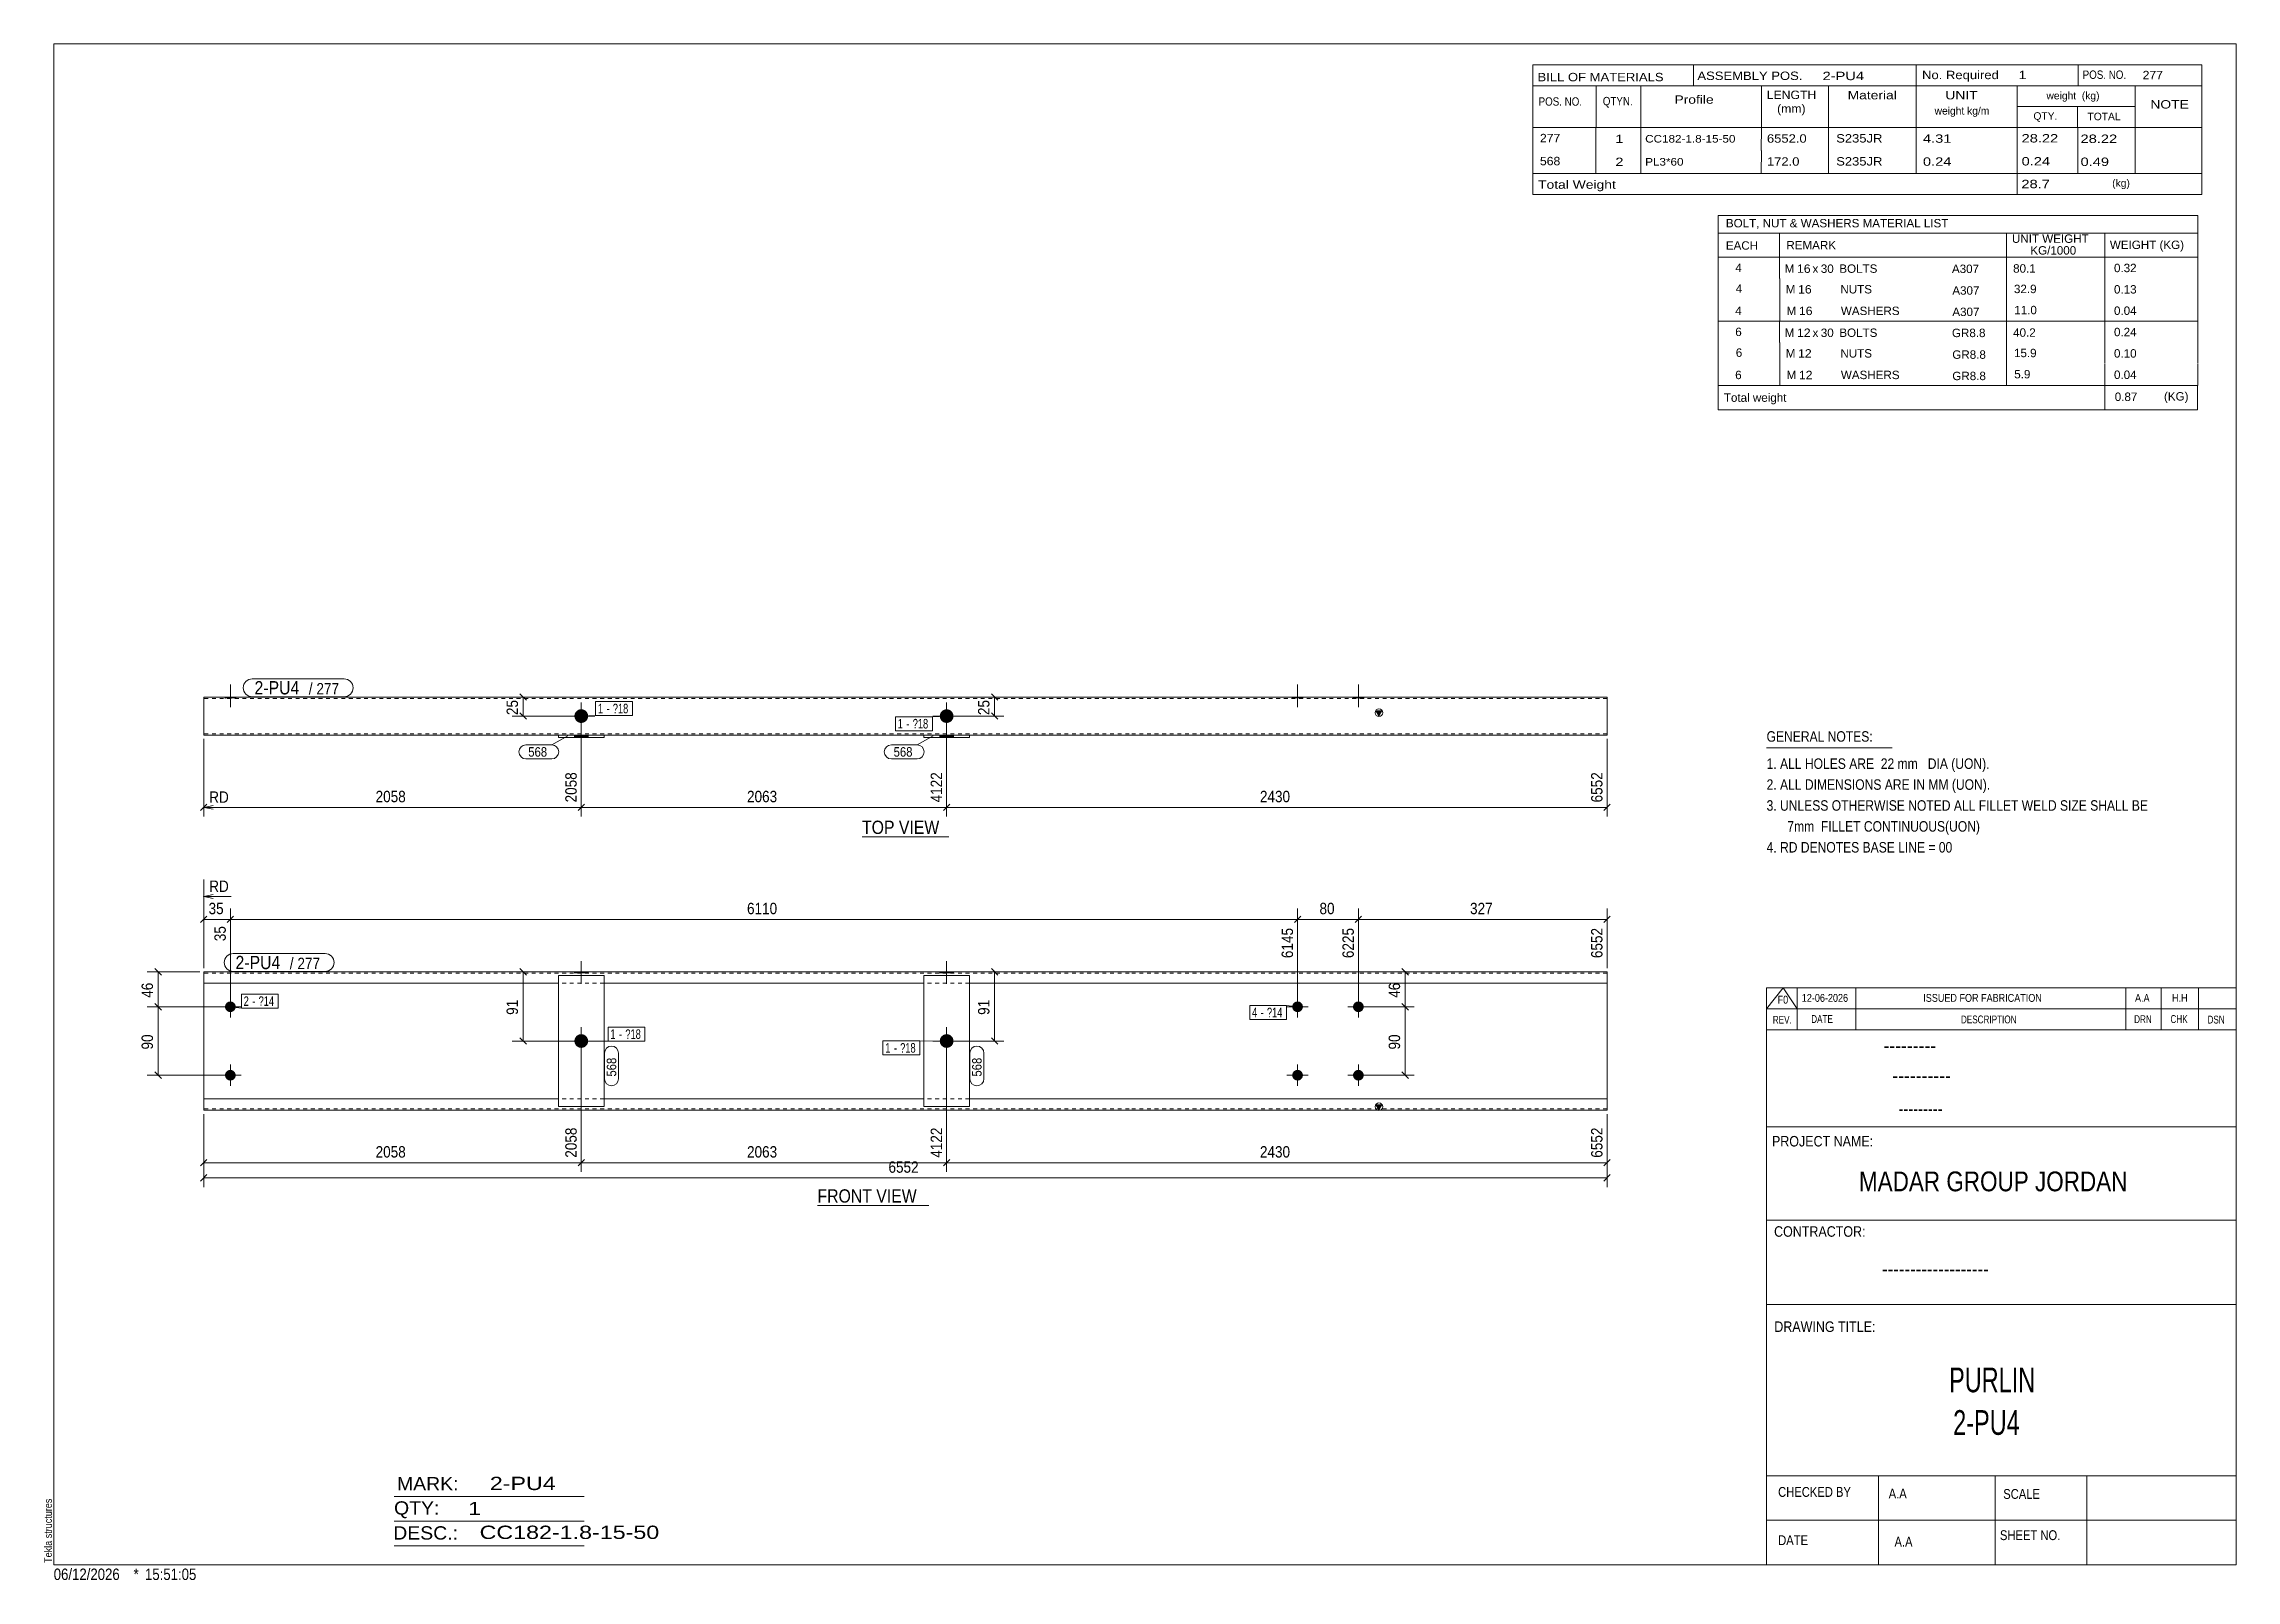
# Model space of a CAD drawing. Header units: millimetres. Extents: x 2 to 579, y 1 to 405.
import ezdxf

# ---------------------------------------------------------------- set-up
doc = ezdxf.new("R2010")
doc.units = ezdxf.units.MM
doc.linetypes.add('XKITLINE00', pattern=[0])
doc.linetypes.add('XKITLINE01', pattern=[4, 1, -1, 1, -1])
for name, color, linetype, lineweight in [('Bolt', 3, 'Continuous', 0), ('BoltMark', 7, 'Continuous', 0), ('Dimensions', 7, 'Continuous', 0), ('DrawingSheet', 5, 'Continuous', 0), ('OtherObjectType', 7, 'Continuous', 0), ('Part', 2, 'Continuous', 0), ('PartMark', 7, 'Continuous', 0)]:
    doc.layers.add(name, color=color, linetype=linetype, lineweight=lineweight)
doc.styles.add('@ARIAL_UNICODE_MS_BOLD', font='ARIAL.TTF')
doc.styles.add('ARIAL', font='ARIAL.TTF')
doc.styles.add('ARIAL_NARROW', font='ARIALN.TTF')
doc.styles.add('COMIC_SANS_MS_BOLD', font='COMICBD.TTF')
doc.styles.add('SWIS721_EX_BT', font='ARIAL.TTF')
doc.styles.add('SWISSE', font='ARIAL.TTF')

# ---------------------------------------------------------------- blocks, each defined once
blk = doc.blocks.new('*A1')
at = {"layer": 'Bolt'}
blk.add_hatch(color=3, dxfattribs=at).paths.add_polyline_path([(238.04, 160.59), (238.04, 160.95), (241.64, 160.95), (241.64, 160.59)], flags=17)
at = {"layer": 'Bolt', "color": 3, "linetype": 'XKITLINE00', "lineweight": 0}
for p, q in [((239.84, 163.77), (239.84, 157.77)), ((238.04, 160.95), (238.04, 160.59)), ((241.64, 160.95), (241.64, 160.59))]:
    blk.add_line(p, q, dxfattribs=at)
blk = doc.blocks.new('*A2')
at = {"layer": 'Bolt'}
blk.add_hatch(color=3, dxfattribs=at).paths.add_polyline_path([(141.94, 160.59), (141.94, 160.95), (145.54, 160.95), (145.54, 160.59)], flags=17)
at = {"layer": 'Bolt', "color": 3, "linetype": 'XKITLINE00', "lineweight": 0}
for p, q in [((143.74, 163.77), (143.74, 157.77)), ((141.94, 160.95), (141.94, 160.59)), ((145.54, 160.95), (145.54, 160.59))]:
    blk.add_line(p, q, dxfattribs=at)
blk = doc.blocks.new('*A3')
at = {"layer": 'Bolt'}
for points in [[(51.48, 153.15), (51.52, 153.15), (51.55, 153.15), (51.59, 153.14), (51.62, 153.14), (51.66, 153.13), (51.69, 153.13), (51.72, 153.12), (51.76, 153.12), (51.79, 153.11), (51.82, 153.1), (51.86, 153.09), (51.89, 153.08), (51.92, 153.07), (51.95, 153.06), (51.99, 153.04), (52.02, 153.03), (52.05, 153.02), (52.08, 153), (52.11, 152.98), (52.14, 152.97), (52.17, 152.95), (52.2, 152.93), (52.23, 152.91), (52.26, 152.89), (52.28, 152.87), (52.31, 152.85), (52.34, 152.83), (52.36, 152.81), (52.39, 152.79), (52.42, 152.76), (52.44, 152.74), (52.46, 152.72), (52.49, 152.69), (52.51, 152.66), (52.53, 152.64), (52.55, 152.61), (52.57, 152.58), (52.59, 152.56), (52.61, 152.53), (52.63, 152.5), (52.65, 152.47), (52.67, 152.44), (52.68, 152.41), (52.7, 152.38), (52.72, 152.35), (52.73, 152.32), (52.74, 152.29), (52.76, 152.25), (52.77, 152.22), (52.78, 152.19), (52.79, 152.16), (52.8, 152.12), (52.81, 152.09), (52.82, 152.06), (52.82, 152.02), (52.83, 151.99), (52.83, 151.96), (52.84, 151.92), (52.84, 151.89), (52.85, 151.85), (52.85, 151.82), (52.85, 151.78), (52.85, 151.75), (52.85, 151.72), (52.85, 151.68), (52.85, 151.65), (52.84, 151.61), (52.84, 151.58), (52.83, 151.54), (52.83, 151.51), (52.82, 151.48), (52.82, 151.44), (52.81, 151.41), (52.8, 151.38), (52.79, 151.34), (52.78, 151.31), (52.77, 151.28), (52.76, 151.25), (52.74, 151.21), (52.73, 151.18), (52.72, 151.15), (52.7, 151.12), (52.68, 151.09), (52.67, 151.06), (52.65, 151.03), (52.63, 151), (52.61, 150.97), (52.59, 150.94), (52.57, 150.92), (52.55, 150.89), (52.53, 150.86), (52.51, 150.84), (52.49, 150.81), (52.46, 150.78), (52.44, 150.76), (52.42, 150.74), (52.39, 150.71), (52.36, 150.69), (52.34, 150.67), (52.31, 150.65), (52.28, 150.63), (52.26, 150.61), (52.23, 150.59), (52.2, 150.57), (52.17, 150.55), (52.14, 150.53), (52.11, 150.52), (52.08, 150.5), (52.05, 150.48), (52.02, 150.47), (51.99, 150.46), (51.95, 150.44), (51.92, 150.43), (51.89, 150.42), (51.86, 150.41), (51.82, 150.4), (51.79, 150.39), (51.76, 150.38), (51.72, 150.38), (51.69, 150.37), (51.66, 150.37), (51.62, 150.36), (51.59, 150.36), (51.55, 150.35), (51.52, 150.35), (51.48, 150.35), (51.45, 150.35), (51.42, 150.35), (51.38, 150.35), (51.35, 150.35), (51.31, 150.36), (51.28, 150.36), (51.24, 150.37), (51.21, 150.37), (51.18, 150.38), (51.14, 150.38), (51.11, 150.39), (51.08, 150.4), (51.04, 150.41), (51.01, 150.42), (50.98, 150.43), (50.95, 150.44), (50.91, 150.46), (50.88, 150.47), (50.85, 150.48), (50.82, 150.5), (50.79, 150.52), (50.76, 150.53), (50.73, 150.55), (50.7, 150.57), (50.67, 150.59), (50.64, 150.61), (50.62, 150.63), (50.59, 150.65), (50.56, 150.67), (50.54, 150.69), (50.51, 150.71), (50.48, 150.74), (50.46, 150.76), (50.44, 150.78), (50.41, 150.81), (50.39, 150.84), (50.37, 150.86), (50.35, 150.89), (50.33, 150.92), (50.31, 150.94), (50.29, 150.97), (50.27, 151), (50.25, 151.03), (50.23, 151.06), (50.22, 151.09), (50.2, 151.12), (50.18, 151.15), (50.17, 151.18), (50.16, 151.21), (50.14, 151.25), (50.13, 151.28), (50.12, 151.31), (50.11, 151.34), (50.1, 151.38), (50.09, 151.41), (50.08, 151.44), (50.08, 151.48), (50.07, 151.51), (50.07, 151.54), (50.06, 151.58), (50.06, 151.61), (50.05, 151.65), (50.05, 151.68), (50.05, 151.72), (50.05, 151.75), (50.05, 151.78), (50.05, 151.82), (50.05, 151.85), (50.06, 151.89), (50.06, 151.92), (50.07, 151.96), (50.07, 151.99), (50.08, 152.02), (50.08, 152.06), (50.09, 152.09), (50.1, 152.12), (50.11, 152.16), (50.12, 152.19), (50.13, 152.22), (50.14, 152.25), (50.16, 152.29), (50.17, 152.32), (50.18, 152.35), (50.2, 152.38), (50.22, 152.41), (50.23, 152.44), (50.25, 152.47), (50.27, 152.5), (50.29, 152.53), (50.31, 152.56), (50.33, 152.58), (50.35, 152.61), (50.37, 152.64), (50.39, 152.66), (50.41, 152.69), (50.44, 152.72), (50.46, 152.74), (50.48, 152.76), (50.51, 152.79), (50.54, 152.81), (50.56, 152.83), (50.59, 152.85), (50.62, 152.87), (50.64, 152.89), (50.67, 152.91), (50.7, 152.93), (50.73, 152.95), (50.76, 152.97), (50.79, 152.98), (50.82, 153), (50.85, 153.02), (50.88, 153.03), (50.91, 153.04), (50.95, 153.06), (50.98, 153.07), (51.01, 153.08), (51.04, 153.09), (51.08, 153.1), (51.11, 153.11), (51.14, 153.12), (51.18, 153.12), (51.21, 153.13), (51.24, 153.13), (51.28, 153.14), (51.31, 153.14), (51.35, 153.15), (51.38, 153.15), (51.42, 153.15), (51.45, 153.15)], [(51.48, 135.15), (51.52, 135.15), (51.55, 135.15), (51.59, 135.14), (51.62, 135.14), (51.66, 135.13), (51.69, 135.13), (51.72, 135.12), (51.76, 135.12), (51.79, 135.11), (51.82, 135.1), (51.86, 135.09), (51.89, 135.08), (51.92, 135.07), (51.95, 135.06), (51.99, 135.04), (52.02, 135.03), (52.05, 135.02), (52.08, 135), (52.11, 134.98), (52.14, 134.97), (52.17, 134.95), (52.2, 134.93), (52.23, 134.91), (52.26, 134.89), (52.28, 134.87), (52.31, 134.85), (52.34, 134.83), (52.36, 134.81), (52.39, 134.79), (52.42, 134.76), (52.44, 134.74), (52.46, 134.72), (52.49, 134.69), (52.51, 134.66), (52.53, 134.64), (52.55, 134.61), (52.57, 134.58), (52.59, 134.56), (52.61, 134.53), (52.63, 134.5), (52.65, 134.47), (52.67, 134.44), (52.68, 134.41), (52.7, 134.38), (52.72, 134.35), (52.73, 134.32), (52.74, 134.29), (52.76, 134.25), (52.77, 134.22), (52.78, 134.19), (52.79, 134.16), (52.8, 134.12), (52.81, 134.09), (52.82, 134.06), (52.82, 134.02), (52.83, 133.99), (52.83, 133.96), (52.84, 133.92), (52.84, 133.89), (52.85, 133.85), (52.85, 133.82), (52.85, 133.78), (52.85, 133.75), (52.85, 133.72), (52.85, 133.68), (52.85, 133.65), (52.84, 133.61), (52.84, 133.58), (52.83, 133.54), (52.83, 133.51), (52.82, 133.48), (52.82, 133.44), (52.81, 133.41), (52.8, 133.38), (52.79, 133.34), (52.78, 133.31), (52.77, 133.28), (52.76, 133.25), (52.74, 133.21), (52.73, 133.18), (52.72, 133.15), (52.7, 133.12), (52.68, 133.09), (52.67, 133.06), (52.65, 133.03), (52.63, 133), (52.61, 132.97), (52.59, 132.94), (52.57, 132.92), (52.55, 132.89), (52.53, 132.86), (52.51, 132.84), (52.49, 132.81), (52.46, 132.78), (52.44, 132.76), (52.42, 132.74), (52.39, 132.71), (52.36, 132.69), (52.34, 132.67), (52.31, 132.65), (52.28, 132.63), (52.26, 132.61), (52.23, 132.59), (52.2, 132.57), (52.17, 132.55), (52.14, 132.53), (52.11, 132.52), (52.08, 132.5), (52.05, 132.48), (52.02, 132.47), (51.99, 132.46), (51.95, 132.44), (51.92, 132.43), (51.89, 132.42), (51.86, 132.41), (51.82, 132.4), (51.79, 132.39), (51.76, 132.38), (51.72, 132.38), (51.69, 132.37), (51.66, 132.37), (51.62, 132.36), (51.59, 132.36), (51.55, 132.35), (51.52, 132.35), (51.48, 132.35), (51.45, 132.35), (51.42, 132.35), (51.38, 132.35), (51.35, 132.35), (51.31, 132.36), (51.28, 132.36), (51.24, 132.37), (51.21, 132.37), (51.18, 132.38), (51.14, 132.38), (51.11, 132.39), (51.08, 132.4), (51.04, 132.41), (51.01, 132.42), (50.98, 132.43), (50.95, 132.44), (50.91, 132.46), (50.88, 132.47), (50.85, 132.48), (50.82, 132.5), (50.79, 132.52), (50.76, 132.53), (50.73, 132.55), (50.7, 132.57), (50.67, 132.59), (50.64, 132.61), (50.62, 132.63), (50.59, 132.65), (50.56, 132.67), (50.54, 132.69), (50.51, 132.71), (50.48, 132.74), (50.46, 132.76), (50.44, 132.78), (50.41, 132.81), (50.39, 132.84), (50.37, 132.86), (50.35, 132.89), (50.33, 132.92), (50.31, 132.94), (50.29, 132.97), (50.27, 133), (50.25, 133.03), (50.23, 133.06), (50.22, 133.09), (50.2, 133.12), (50.18, 133.15), (50.17, 133.18), (50.16, 133.21), (50.14, 133.25), (50.13, 133.28), (50.12, 133.31), (50.11, 133.34), (50.1, 133.38), (50.09, 133.41), (50.08, 133.44), (50.08, 133.48), (50.07, 133.51), (50.07, 133.54), (50.06, 133.58), (50.06, 133.61), (50.05, 133.65), (50.05, 133.68), (50.05, 133.72), (50.05, 133.75), (50.05, 133.78), (50.05, 133.82), (50.05, 133.85), (50.06, 133.89), (50.06, 133.92), (50.07, 133.96), (50.07, 133.99), (50.08, 134.02), (50.08, 134.06), (50.09, 134.09), (50.1, 134.12), (50.11, 134.16), (50.12, 134.19), (50.13, 134.22), (50.14, 134.25), (50.16, 134.29), (50.17, 134.32), (50.18, 134.35), (50.2, 134.38), (50.22, 134.41), (50.23, 134.44), (50.25, 134.47), (50.27, 134.5), (50.29, 134.53), (50.31, 134.56), (50.33, 134.58), (50.35, 134.61), (50.37, 134.64), (50.39, 134.66), (50.41, 134.69), (50.44, 134.72), (50.46, 134.74), (50.48, 134.76), (50.51, 134.79), (50.54, 134.81), (50.56, 134.83), (50.59, 134.85), (50.62, 134.87), (50.64, 134.89), (50.67, 134.91), (50.7, 134.93), (50.73, 134.95), (50.76, 134.97), (50.79, 134.98), (50.82, 135), (50.85, 135.02), (50.88, 135.03), (50.91, 135.04), (50.95, 135.06), (50.98, 135.07), (51.01, 135.08), (51.04, 135.09), (51.08, 135.1), (51.11, 135.11), (51.14, 135.12), (51.18, 135.12), (51.21, 135.13), (51.24, 135.13), (51.28, 135.14), (51.31, 135.14), (51.35, 135.15), (51.38, 135.15), (51.42, 135.15), (51.45, 135.15)]]:
    blk.add_hatch(color=3, dxfattribs=at).paths.add_polyline_path(points, flags=17)
at = {"layer": 'Bolt', "color": 3, "linetype": 'XKITLINE00', "lineweight": 0}
for p, q in [((54.25, 151.75), (48.65, 151.75)), ((51.45, 148.95), (51.45, 154.55)), ((54.25, 133.75), (48.65, 133.75)), ((51.45, 130.95), (51.45, 136.55))]:
    blk.add_line(p, q, dxfattribs=at)
blk = doc.blocks.new('*A4')
at = {"layer": 'Bolt'}
for points in [[(332.17, 153.15), (332.21, 153.15), (332.24, 153.15), (332.28, 153.14), (332.31, 153.14), (332.34, 153.13), (332.38, 153.13), (332.41, 153.12), (332.44, 153.12), (332.48, 153.11), (332.51, 153.1), (332.54, 153.09), (332.58, 153.08), (332.61, 153.07), (332.64, 153.06), (332.67, 153.04), (332.71, 153.03), (332.74, 153.02), (332.77, 153), (332.8, 152.98), (332.83, 152.97), (332.86, 152.95), (332.89, 152.93), (332.92, 152.91), (332.94, 152.89), (332.97, 152.87), (333, 152.85), (333.03, 152.83), (333.05, 152.81), (333.08, 152.79), (333.1, 152.76), (333.13, 152.74), (333.15, 152.72), (333.18, 152.69), (333.2, 152.66), (333.22, 152.64), (333.24, 152.61), (333.26, 152.58), (333.28, 152.56), (333.3, 152.53), (333.32, 152.5), (333.34, 152.47), (333.36, 152.44), (333.37, 152.41), (333.39, 152.38), (333.4, 152.35), (333.42, 152.32), (333.43, 152.29), (333.44, 152.25), (333.46, 152.22), (333.47, 152.19), (333.48, 152.16), (333.49, 152.12), (333.5, 152.09), (333.5, 152.06), (333.51, 152.02), (333.52, 151.99), (333.52, 151.96), (333.53, 151.92), (333.53, 151.89), (333.53, 151.85), (333.54, 151.82), (333.54, 151.78), (333.54, 151.75), (333.54, 151.72), (333.54, 151.68), (333.53, 151.65), (333.53, 151.61), (333.53, 151.58), (333.52, 151.54), (333.52, 151.51), (333.51, 151.48), (333.5, 151.44), (333.5, 151.41), (333.49, 151.38), (333.48, 151.34), (333.47, 151.31), (333.46, 151.28), (333.44, 151.25), (333.43, 151.21), (333.42, 151.18), (333.4, 151.15), (333.39, 151.12), (333.37, 151.09), (333.36, 151.06), (333.34, 151.03), (333.32, 151), (333.3, 150.97), (333.28, 150.94), (333.26, 150.92), (333.24, 150.89), (333.22, 150.86), (333.2, 150.84), (333.18, 150.81), (333.15, 150.78), (333.13, 150.76), (333.1, 150.74), (333.08, 150.71), (333.05, 150.69), (333.03, 150.67), (333, 150.65), (332.97, 150.63), (332.94, 150.61), (332.92, 150.59), (332.89, 150.57), (332.86, 150.55), (332.83, 150.53), (332.8, 150.52), (332.77, 150.5), (332.74, 150.48), (332.71, 150.47), (332.67, 150.46), (332.64, 150.44), (332.61, 150.43), (332.58, 150.42), (332.54, 150.41), (332.51, 150.4), (332.48, 150.39), (332.44, 150.38), (332.41, 150.38), (332.38, 150.37), (332.34, 150.37), (332.31, 150.36), (332.28, 150.36), (332.24, 150.35), (332.21, 150.35), (332.17, 150.35), (332.14, 150.35), (332.1, 150.35), (332.07, 150.35), (332.03, 150.35), (332, 150.36), (331.97, 150.36), (331.93, 150.37), (331.9, 150.37), (331.86, 150.38), (331.83, 150.38), (331.8, 150.39), (331.76, 150.4), (331.73, 150.41), (331.7, 150.42), (331.67, 150.43), (331.63, 150.44), (331.6, 150.46), (331.57, 150.47), (331.54, 150.48), (331.51, 150.5), (331.48, 150.52), (331.45, 150.53), (331.42, 150.55), (331.39, 150.57), (331.36, 150.59), (331.33, 150.61), (331.3, 150.63), (331.28, 150.65), (331.25, 150.67), (331.22, 150.69), (331.2, 150.71), (331.17, 150.74), (331.15, 150.76), (331.12, 150.78), (331.1, 150.81), (331.08, 150.84), (331.06, 150.86), (331.03, 150.89), (331.01, 150.92), (330.99, 150.94), (330.97, 150.97), (330.96, 151), (330.94, 151.03), (330.92, 151.06), (330.9, 151.09), (330.89, 151.12), (330.87, 151.15), (330.86, 151.18), (330.84, 151.21), (330.83, 151.25), (330.82, 151.28), (330.81, 151.31), (330.8, 151.34), (330.79, 151.38), (330.78, 151.41), (330.77, 151.44), (330.76, 151.48), (330.76, 151.51), (330.75, 151.54), (330.75, 151.58), (330.74, 151.61), (330.74, 151.65), (330.74, 151.68), (330.74, 151.72), (330.74, 151.75), (330.74, 151.78), (330.74, 151.82), (330.74, 151.85), (330.74, 151.89), (330.75, 151.92), (330.75, 151.96), (330.76, 151.99), (330.76, 152.02), (330.77, 152.06), (330.78, 152.09), (330.79, 152.12), (330.8, 152.16), (330.81, 152.19), (330.82, 152.22), (330.83, 152.25), (330.84, 152.29), (330.86, 152.32), (330.87, 152.35), (330.89, 152.38), (330.9, 152.41), (330.92, 152.44), (330.94, 152.47), (330.96, 152.5), (330.97, 152.53), (330.99, 152.56), (331.01, 152.58), (331.03, 152.61), (331.06, 152.64), (331.08, 152.66), (331.1, 152.69), (331.12, 152.72), (331.15, 152.74), (331.17, 152.76), (331.2, 152.79), (331.22, 152.81), (331.25, 152.83), (331.28, 152.85), (331.3, 152.87), (331.33, 152.89), (331.36, 152.91), (331.39, 152.93), (331.42, 152.95), (331.45, 152.97), (331.48, 152.98), (331.51, 153), (331.54, 153.02), (331.57, 153.03), (331.6, 153.04), (331.63, 153.06), (331.67, 153.07), (331.7, 153.08), (331.73, 153.09), (331.76, 153.1), (331.8, 153.11), (331.83, 153.12), (331.86, 153.12), (331.9, 153.13), (331.93, 153.13), (331.97, 153.14), (332, 153.14), (332.03, 153.15), (332.07, 153.15), (332.1, 153.15), (332.14, 153.15)], [(348.17, 153.15), (348.21, 153.15), (348.24, 153.15), (348.28, 153.14), (348.31, 153.14), (348.34, 153.13), (348.38, 153.13), (348.41, 153.12), (348.44, 153.12), (348.48, 153.11), (348.51, 153.1), (348.54, 153.09), (348.58, 153.08), (348.61, 153.07), (348.64, 153.06), (348.67, 153.04), (348.71, 153.03), (348.74, 153.02), (348.77, 153), (348.8, 152.98), (348.83, 152.97), (348.86, 152.95), (348.89, 152.93), (348.92, 152.91), (348.94, 152.89), (348.97, 152.87), (349, 152.85), (349.03, 152.83), (349.05, 152.81), (349.08, 152.79), (349.1, 152.76), (349.13, 152.74), (349.15, 152.72), (349.18, 152.69), (349.2, 152.66), (349.22, 152.64), (349.24, 152.61), (349.26, 152.58), (349.28, 152.56), (349.3, 152.53), (349.32, 152.5), (349.34, 152.47), (349.36, 152.44), (349.37, 152.41), (349.39, 152.38), (349.4, 152.35), (349.42, 152.32), (349.43, 152.29), (349.44, 152.25), (349.46, 152.22), (349.47, 152.19), (349.48, 152.16), (349.49, 152.12), (349.5, 152.09), (349.5, 152.06), (349.51, 152.02), (349.52, 151.99), (349.52, 151.96), (349.53, 151.92), (349.53, 151.89), (349.53, 151.85), (349.54, 151.82), (349.54, 151.78), (349.54, 151.75), (349.54, 151.72), (349.54, 151.68), (349.53, 151.65), (349.53, 151.61), (349.53, 151.58), (349.52, 151.54), (349.52, 151.51), (349.51, 151.48), (349.5, 151.44), (349.5, 151.41), (349.49, 151.38), (349.48, 151.34), (349.47, 151.31), (349.46, 151.28), (349.44, 151.25), (349.43, 151.21), (349.42, 151.18), (349.4, 151.15), (349.39, 151.12), (349.37, 151.09), (349.36, 151.06), (349.34, 151.03), (349.32, 151), (349.3, 150.97), (349.28, 150.94), (349.26, 150.92), (349.24, 150.89), (349.22, 150.86), (349.2, 150.84), (349.18, 150.81), (349.15, 150.78), (349.13, 150.76), (349.1, 150.74), (349.08, 150.71), (349.05, 150.69), (349.03, 150.67), (349, 150.65), (348.97, 150.63), (348.94, 150.61), (348.92, 150.59), (348.89, 150.57), (348.86, 150.55), (348.83, 150.53), (348.8, 150.52), (348.77, 150.5), (348.74, 150.48), (348.71, 150.47), (348.67, 150.46), (348.64, 150.44), (348.61, 150.43), (348.58, 150.42), (348.54, 150.41), (348.51, 150.4), (348.48, 150.39), (348.44, 150.38), (348.41, 150.38), (348.38, 150.37), (348.34, 150.37), (348.31, 150.36), (348.28, 150.36), (348.24, 150.35), (348.21, 150.35), (348.17, 150.35), (348.14, 150.35), (348.1, 150.35), (348.07, 150.35), (348.03, 150.35), (348, 150.36), (347.97, 150.36), (347.93, 150.37), (347.9, 150.37), (347.86, 150.38), (347.83, 150.38), (347.8, 150.39), (347.76, 150.4), (347.73, 150.41), (347.7, 150.42), (347.67, 150.43), (347.63, 150.44), (347.6, 150.46), (347.57, 150.47), (347.54, 150.48), (347.51, 150.5), (347.48, 150.52), (347.45, 150.53), (347.42, 150.55), (347.39, 150.57), (347.36, 150.59), (347.33, 150.61), (347.3, 150.63), (347.28, 150.65), (347.25, 150.67), (347.22, 150.69), (347.2, 150.71), (347.17, 150.74), (347.15, 150.76), (347.12, 150.78), (347.1, 150.81), (347.08, 150.84), (347.06, 150.86), (347.03, 150.89), (347.01, 150.92), (346.99, 150.94), (346.97, 150.97), (346.96, 151), (346.94, 151.03), (346.92, 151.06), (346.9, 151.09), (346.89, 151.12), (346.87, 151.15), (346.86, 151.18), (346.84, 151.21), (346.83, 151.25), (346.82, 151.28), (346.81, 151.31), (346.8, 151.34), (346.79, 151.38), (346.78, 151.41), (346.77, 151.44), (346.76, 151.48), (346.76, 151.51), (346.75, 151.54), (346.75, 151.58), (346.74, 151.61), (346.74, 151.65), (346.74, 151.68), (346.74, 151.72), (346.74, 151.75), (346.74, 151.78), (346.74, 151.82), (346.74, 151.85), (346.74, 151.89), (346.75, 151.92), (346.75, 151.96), (346.76, 151.99), (346.76, 152.02), (346.77, 152.06), (346.78, 152.09), (346.79, 152.12), (346.8, 152.16), (346.81, 152.19), (346.82, 152.22), (346.83, 152.25), (346.84, 152.29), (346.86, 152.32), (346.87, 152.35), (346.89, 152.38), (346.9, 152.41), (346.92, 152.44), (346.94, 152.47), (346.96, 152.5), (346.97, 152.53), (346.99, 152.56), (347.01, 152.58), (347.03, 152.61), (347.06, 152.64), (347.08, 152.66), (347.1, 152.69), (347.12, 152.72), (347.15, 152.74), (347.17, 152.76), (347.2, 152.79), (347.22, 152.81), (347.25, 152.83), (347.28, 152.85), (347.3, 152.87), (347.33, 152.89), (347.36, 152.91), (347.39, 152.93), (347.42, 152.95), (347.45, 152.97), (347.48, 152.98), (347.51, 153), (347.54, 153.02), (347.57, 153.03), (347.6, 153.04), (347.63, 153.06), (347.67, 153.07), (347.7, 153.08), (347.73, 153.09), (347.76, 153.1), (347.8, 153.11), (347.83, 153.12), (347.86, 153.12), (347.9, 153.13), (347.93, 153.13), (347.97, 153.14), (348, 153.14), (348.03, 153.15), (348.07, 153.15), (348.1, 153.15), (348.14, 153.15)], [(332.17, 135.15), (332.21, 135.15), (332.24, 135.15), (332.28, 135.14), (332.31, 135.14), (332.34, 135.13), (332.38, 135.13), (332.41, 135.12), (332.44, 135.12), (332.48, 135.11), (332.51, 135.1), (332.54, 135.09), (332.58, 135.08), (332.61, 135.07), (332.64, 135.06), (332.67, 135.04), (332.71, 135.03), (332.74, 135.02), (332.77, 135), (332.8, 134.98), (332.83, 134.97), (332.86, 134.95), (332.89, 134.93), (332.92, 134.91), (332.94, 134.89), (332.97, 134.87), (333, 134.85), (333.03, 134.83), (333.05, 134.81), (333.08, 134.79), (333.1, 134.76), (333.13, 134.74), (333.15, 134.72), (333.18, 134.69), (333.2, 134.66), (333.22, 134.64), (333.24, 134.61), (333.26, 134.58), (333.28, 134.56), (333.3, 134.53), (333.32, 134.5), (333.34, 134.47), (333.36, 134.44), (333.37, 134.41), (333.39, 134.38), (333.4, 134.35), (333.42, 134.32), (333.43, 134.29), (333.44, 134.25), (333.46, 134.22), (333.47, 134.19), (333.48, 134.16), (333.49, 134.12), (333.5, 134.09), (333.5, 134.06), (333.51, 134.02), (333.52, 133.99), (333.52, 133.96), (333.53, 133.92), (333.53, 133.89), (333.53, 133.85), (333.54, 133.82), (333.54, 133.78), (333.54, 133.75), (333.54, 133.72), (333.54, 133.68), (333.53, 133.65), (333.53, 133.61), (333.53, 133.58), (333.52, 133.54), (333.52, 133.51), (333.51, 133.48), (333.5, 133.44), (333.5, 133.41), (333.49, 133.38), (333.48, 133.34), (333.47, 133.31), (333.46, 133.28), (333.44, 133.25), (333.43, 133.21), (333.42, 133.18), (333.4, 133.15), (333.39, 133.12), (333.37, 133.09), (333.36, 133.06), (333.34, 133.03), (333.32, 133), (333.3, 132.97), (333.28, 132.94), (333.26, 132.92), (333.24, 132.89), (333.22, 132.86), (333.2, 132.84), (333.18, 132.81), (333.15, 132.78), (333.13, 132.76), (333.1, 132.74), (333.08, 132.71), (333.05, 132.69), (333.03, 132.67), (333, 132.65), (332.97, 132.63), (332.94, 132.61), (332.92, 132.59), (332.89, 132.57), (332.86, 132.55), (332.83, 132.53), (332.8, 132.52), (332.77, 132.5), (332.74, 132.48), (332.71, 132.47), (332.67, 132.46), (332.64, 132.44), (332.61, 132.43), (332.58, 132.42), (332.54, 132.41), (332.51, 132.4), (332.48, 132.39), (332.44, 132.38), (332.41, 132.38), (332.38, 132.37), (332.34, 132.37), (332.31, 132.36), (332.28, 132.36), (332.24, 132.35), (332.21, 132.35), (332.17, 132.35), (332.14, 132.35), (332.1, 132.35), (332.07, 132.35), (332.03, 132.35), (332, 132.36), (331.97, 132.36), (331.93, 132.37), (331.9, 132.37), (331.86, 132.38), (331.83, 132.38), (331.8, 132.39), (331.76, 132.4), (331.73, 132.41), (331.7, 132.42), (331.67, 132.43), (331.63, 132.44), (331.6, 132.46), (331.57, 132.47), (331.54, 132.48), (331.51, 132.5), (331.48, 132.52), (331.45, 132.53), (331.42, 132.55), (331.39, 132.57), (331.36, 132.59), (331.33, 132.61), (331.3, 132.63), (331.28, 132.65), (331.25, 132.67), (331.22, 132.69), (331.2, 132.71), (331.17, 132.74), (331.15, 132.76), (331.12, 132.78), (331.1, 132.81), (331.08, 132.84), (331.06, 132.86), (331.03, 132.89), (331.01, 132.92), (330.99, 132.94), (330.97, 132.97), (330.96, 133), (330.94, 133.03), (330.92, 133.06), (330.9, 133.09), (330.89, 133.12), (330.87, 133.15), (330.86, 133.18), (330.84, 133.21), (330.83, 133.25), (330.82, 133.28), (330.81, 133.31), (330.8, 133.34), (330.79, 133.38), (330.78, 133.41), (330.77, 133.44), (330.76, 133.48), (330.76, 133.51), (330.75, 133.54), (330.75, 133.58), (330.74, 133.61), (330.74, 133.65), (330.74, 133.68), (330.74, 133.72), (330.74, 133.75), (330.74, 133.78), (330.74, 133.82), (330.74, 133.85), (330.74, 133.89), (330.75, 133.92), (330.75, 133.96), (330.76, 133.99), (330.76, 134.02), (330.77, 134.06), (330.78, 134.09), (330.79, 134.12), (330.8, 134.16), (330.81, 134.19), (330.82, 134.22), (330.83, 134.25), (330.84, 134.29), (330.86, 134.32), (330.87, 134.35), (330.89, 134.38), (330.9, 134.41), (330.92, 134.44), (330.94, 134.47), (330.96, 134.5), (330.97, 134.53), (330.99, 134.56), (331.01, 134.58), (331.03, 134.61), (331.06, 134.64), (331.08, 134.66), (331.1, 134.69), (331.12, 134.72), (331.15, 134.74), (331.17, 134.76), (331.2, 134.79), (331.22, 134.81), (331.25, 134.83), (331.28, 134.85), (331.3, 134.87), (331.33, 134.89), (331.36, 134.91), (331.39, 134.93), (331.42, 134.95), (331.45, 134.97), (331.48, 134.98), (331.51, 135), (331.54, 135.02), (331.57, 135.03), (331.6, 135.04), (331.63, 135.06), (331.67, 135.07), (331.7, 135.08), (331.73, 135.09), (331.76, 135.1), (331.8, 135.11), (331.83, 135.12), (331.86, 135.12), (331.9, 135.13), (331.93, 135.13), (331.97, 135.14), (332, 135.14), (332.03, 135.15), (332.07, 135.15), (332.1, 135.15), (332.14, 135.15)], [(348.17, 135.15), (348.21, 135.15), (348.24, 135.15), (348.28, 135.14), (348.31, 135.14), (348.34, 135.13), (348.38, 135.13), (348.41, 135.12), (348.44, 135.12), (348.48, 135.11), (348.51, 135.1), (348.54, 135.09), (348.58, 135.08), (348.61, 135.07), (348.64, 135.06), (348.67, 135.04), (348.71, 135.03), (348.74, 135.02), (348.77, 135), (348.8, 134.98), (348.83, 134.97), (348.86, 134.95), (348.89, 134.93), (348.92, 134.91), (348.94, 134.89), (348.97, 134.87), (349, 134.85), (349.03, 134.83), (349.05, 134.81), (349.08, 134.79), (349.1, 134.76), (349.13, 134.74), (349.15, 134.72), (349.18, 134.69), (349.2, 134.66), (349.22, 134.64), (349.24, 134.61), (349.26, 134.58), (349.28, 134.56), (349.3, 134.53), (349.32, 134.5), (349.34, 134.47), (349.36, 134.44), (349.37, 134.41), (349.39, 134.38), (349.4, 134.35), (349.42, 134.32), (349.43, 134.29), (349.44, 134.25), (349.46, 134.22), (349.47, 134.19), (349.48, 134.16), (349.49, 134.12), (349.5, 134.09), (349.5, 134.06), (349.51, 134.02), (349.52, 133.99), (349.52, 133.96), (349.53, 133.92), (349.53, 133.89), (349.53, 133.85), (349.54, 133.82), (349.54, 133.78), (349.54, 133.75), (349.54, 133.72), (349.54, 133.68), (349.53, 133.65), (349.53, 133.61), (349.53, 133.58), (349.52, 133.54), (349.52, 133.51), (349.51, 133.48), (349.5, 133.44), (349.5, 133.41), (349.49, 133.38), (349.48, 133.34), (349.47, 133.31), (349.46, 133.28), (349.44, 133.25), (349.43, 133.21), (349.42, 133.18), (349.4, 133.15), (349.39, 133.12), (349.37, 133.09), (349.36, 133.06), (349.34, 133.03), (349.32, 133), (349.3, 132.97), (349.28, 132.94), (349.26, 132.92), (349.24, 132.89), (349.22, 132.86), (349.2, 132.84), (349.18, 132.81), (349.15, 132.78), (349.13, 132.76), (349.1, 132.74), (349.08, 132.71), (349.05, 132.69), (349.03, 132.67), (349, 132.65), (348.97, 132.63), (348.94, 132.61), (348.92, 132.59), (348.89, 132.57), (348.86, 132.55), (348.83, 132.53), (348.8, 132.52), (348.77, 132.5), (348.74, 132.48), (348.71, 132.47), (348.67, 132.46), (348.64, 132.44), (348.61, 132.43), (348.58, 132.42), (348.54, 132.41), (348.51, 132.4), (348.48, 132.39), (348.44, 132.38), (348.41, 132.38), (348.38, 132.37), (348.34, 132.37), (348.31, 132.36), (348.28, 132.36), (348.24, 132.35), (348.21, 132.35), (348.17, 132.35), (348.14, 132.35), (348.1, 132.35), (348.07, 132.35), (348.03, 132.35), (348, 132.36), (347.97, 132.36), (347.93, 132.37), (347.9, 132.37), (347.86, 132.38), (347.83, 132.38), (347.8, 132.39), (347.76, 132.4), (347.73, 132.41), (347.7, 132.42), (347.67, 132.43), (347.63, 132.44), (347.6, 132.46), (347.57, 132.47), (347.54, 132.48), (347.51, 132.5), (347.48, 132.52), (347.45, 132.53), (347.42, 132.55), (347.39, 132.57), (347.36, 132.59), (347.33, 132.61), (347.3, 132.63), (347.28, 132.65), (347.25, 132.67), (347.22, 132.69), (347.2, 132.71), (347.17, 132.74), (347.15, 132.76), (347.12, 132.78), (347.1, 132.81), (347.08, 132.84), (347.06, 132.86), (347.03, 132.89), (347.01, 132.92), (346.99, 132.94), (346.97, 132.97), (346.96, 133), (346.94, 133.03), (346.92, 133.06), (346.9, 133.09), (346.89, 133.12), (346.87, 133.15), (346.86, 133.18), (346.84, 133.21), (346.83, 133.25), (346.82, 133.28), (346.81, 133.31), (346.8, 133.34), (346.79, 133.38), (346.78, 133.41), (346.77, 133.44), (346.76, 133.48), (346.76, 133.51), (346.75, 133.54), (346.75, 133.58), (346.74, 133.61), (346.74, 133.65), (346.74, 133.68), (346.74, 133.72), (346.74, 133.75), (346.74, 133.78), (346.74, 133.82), (346.74, 133.85), (346.74, 133.89), (346.75, 133.92), (346.75, 133.96), (346.76, 133.99), (346.76, 134.02), (346.77, 134.06), (346.78, 134.09), (346.79, 134.12), (346.8, 134.16), (346.81, 134.19), (346.82, 134.22), (346.83, 134.25), (346.84, 134.29), (346.86, 134.32), (346.87, 134.35), (346.89, 134.38), (346.9, 134.41), (346.92, 134.44), (346.94, 134.47), (346.96, 134.5), (346.97, 134.53), (346.99, 134.56), (347.01, 134.58), (347.03, 134.61), (347.06, 134.64), (347.08, 134.66), (347.1, 134.69), (347.12, 134.72), (347.15, 134.74), (347.17, 134.76), (347.2, 134.79), (347.22, 134.81), (347.25, 134.83), (347.28, 134.85), (347.3, 134.87), (347.33, 134.89), (347.36, 134.91), (347.39, 134.93), (347.42, 134.95), (347.45, 134.97), (347.48, 134.98), (347.51, 135), (347.54, 135.02), (347.57, 135.03), (347.6, 135.04), (347.63, 135.06), (347.67, 135.07), (347.7, 135.08), (347.73, 135.09), (347.76, 135.1), (347.8, 135.11), (347.83, 135.12), (347.86, 135.12), (347.9, 135.13), (347.93, 135.13), (347.97, 135.14), (348, 135.14), (348.03, 135.15), (348.07, 135.15), (348.1, 135.15), (348.14, 135.15)]]:
    blk.add_hatch(color=3, dxfattribs=at).paths.add_polyline_path(points, flags=17)
at = {"layer": 'Bolt', "color": 3, "linetype": 'XKITLINE00', "lineweight": 0}
for p, q in [((334.94, 151.75), (329.34, 151.75)), ((332.14, 148.95), (332.14, 154.55)), ((350.94, 151.75), (345.34, 151.75)), ((348.14, 148.95), (348.14, 154.55)), ((334.94, 133.75), (329.34, 133.75)), ((332.14, 130.95), (332.14, 136.55)), ((350.94, 133.75), (345.34, 133.75)), ((348.14, 130.95), (348.14, 136.55))]:
    blk.add_line(p, q, dxfattribs=at)
blk = doc.blocks.new('*A5')
at = {"layer": 'Bolt'}
blk.add_hatch(color=3, dxfattribs=at).paths.add_polyline_path([(145.54, 142.71), (145.54, 142.66), (145.54, 142.62), (145.54, 142.57), (145.53, 142.53), (145.52, 142.49), (145.52, 142.44), (145.51, 142.4), (145.5, 142.36), (145.49, 142.31), (145.48, 142.27), (145.47, 142.23), (145.45, 142.19), (145.44, 142.14), (145.42, 142.1), (145.41, 142.06), (145.39, 142.02), (145.37, 141.98), (145.35, 141.94), (145.33, 141.9), (145.31, 141.86), (145.29, 141.82), (145.26, 141.79), (145.24, 141.75), (145.22, 141.71), (145.19, 141.68), (145.16, 141.64), (145.14, 141.61), (145.11, 141.57), (145.08, 141.54), (145.05, 141.51), (145.02, 141.48), (144.99, 141.45), (144.95, 141.42), (144.92, 141.39), (144.89, 141.36), (144.85, 141.33), (144.82, 141.3), (144.78, 141.28), (144.74, 141.25), (144.71, 141.23), (144.67, 141.21), (144.63, 141.18), (144.59, 141.16), (144.55, 141.14), (144.51, 141.12), (144.47, 141.1), (144.43, 141.09), (144.39, 141.07), (144.35, 141.06), (144.31, 141.04), (144.27, 141.03), (144.22, 141.02), (144.18, 141), (144.14, 140.99), (144.1, 140.98), (144.05, 140.98), (144.01, 140.97), (143.96, 140.96), (143.92, 140.96), (143.88, 140.95), (143.83, 140.95), (143.79, 140.95), (143.74, 140.95), (143.7, 140.95), (143.66, 140.95), (143.61, 140.95), (143.57, 140.96), (143.52, 140.96), (143.48, 140.97), (143.44, 140.98), (143.39, 140.98), (143.35, 140.99), (143.31, 141), (143.26, 141.02), (143.22, 141.03), (143.18, 141.04), (143.14, 141.06), (143.1, 141.07), (143.06, 141.09), (143.01, 141.1), (142.97, 141.12), (142.93, 141.14), (142.9, 141.16), (142.86, 141.18), (142.82, 141.21), (142.78, 141.23), (142.74, 141.25), (142.71, 141.28), (142.67, 141.3), (142.64, 141.33), (142.6, 141.36), (142.57, 141.39), (142.54, 141.42), (142.5, 141.45), (142.47, 141.48), (142.44, 141.51), (142.41, 141.54), (142.38, 141.57), (142.35, 141.61), (142.32, 141.64), (142.3, 141.68), (142.27, 141.71), (142.25, 141.75), (142.22, 141.79), (142.2, 141.82), (142.18, 141.86), (142.16, 141.9), (142.14, 141.94), (142.12, 141.98), (142.1, 142.02), (142.08, 142.06), (142.06, 142.1), (142.05, 142.14), (142.03, 142.19), (142.02, 142.23), (142.01, 142.27), (142, 142.31), (141.99, 142.36), (141.98, 142.4), (141.97, 142.44), (141.96, 142.49), (141.96, 142.53), (141.95, 142.57), (141.95, 142.62), (141.95, 142.66), (141.94, 142.71), (141.94, 142.75), (141.94, 142.79), (141.95, 142.84), (141.95, 142.88), (141.95, 142.93), (141.96, 142.97), (141.96, 143.01), (141.97, 143.06), (141.98, 143.1), (141.99, 143.14), (142, 143.19), (142.01, 143.23), (142.02, 143.27), (142.03, 143.31), (142.05, 143.36), (142.06, 143.4), (142.08, 143.44), (142.1, 143.48), (142.12, 143.52), (142.14, 143.56), (142.16, 143.6), (142.18, 143.64), (142.2, 143.68), (142.22, 143.71), (142.25, 143.75), (142.27, 143.79), (142.3, 143.82), (142.32, 143.86), (142.35, 143.89), (142.38, 143.93), (142.41, 143.96), (142.44, 143.99), (142.47, 144.02), (142.5, 144.05), (142.54, 144.08), (142.57, 144.11), (142.6, 144.14), (142.64, 144.17), (142.67, 144.2), (142.71, 144.22), (142.74, 144.25), (142.78, 144.27), (142.82, 144.29), (142.86, 144.32), (142.9, 144.34), (142.93, 144.36), (142.97, 144.38), (143.01, 144.4), (143.06, 144.41), (143.1, 144.43), (143.14, 144.44), (143.18, 144.46), (143.22, 144.47), (143.26, 144.48), (143.31, 144.5), (143.35, 144.51), (143.39, 144.52), (143.44, 144.52), (143.48, 144.53), (143.52, 144.54), (143.57, 144.54), (143.61, 144.55), (143.66, 144.55), (143.7, 144.55), (143.74, 144.55), (143.79, 144.55), (143.83, 144.55), (143.88, 144.55), (143.92, 144.54), (143.96, 144.54), (144.01, 144.53), (144.05, 144.52), (144.1, 144.52), (144.14, 144.51), (144.18, 144.5), (144.22, 144.48), (144.27, 144.47), (144.31, 144.46), (144.35, 144.44), (144.39, 144.43), (144.43, 144.41), (144.47, 144.4), (144.51, 144.38), (144.55, 144.36), (144.59, 144.34), (144.63, 144.32), (144.67, 144.29), (144.71, 144.27), (144.74, 144.25), (144.78, 144.22), (144.82, 144.2), (144.85, 144.17), (144.89, 144.14), (144.92, 144.11), (144.95, 144.08), (144.99, 144.05), (145.02, 144.02), (145.05, 143.99), (145.08, 143.96), (145.11, 143.93), (145.14, 143.89), (145.16, 143.86), (145.19, 143.82), (145.22, 143.79), (145.24, 143.75), (145.26, 143.71), (145.29, 143.68), (145.31, 143.64), (145.33, 143.6), (145.35, 143.56), (145.37, 143.52), (145.39, 143.48), (145.41, 143.44), (145.42, 143.4), (145.44, 143.36), (145.45, 143.31), (145.47, 143.27), (145.48, 143.23), (145.49, 143.19), (145.5, 143.14), (145.51, 143.1), (145.52, 143.06), (145.52, 143.01), (145.53, 142.97), (145.54, 142.93), (145.54, 142.88), (145.54, 142.84), (145.54, 142.79), (145.54, 142.75)], flags=17)
at = {"layer": 'Bolt', "color": 3, "linetype": 'XKITLINE00', "lineweight": 0}
for p, q in [((143.74, 146.35), (143.74, 139.15)), ((147.34, 142.75), (140.14, 142.75))]:
    blk.add_line(p, q, dxfattribs=at)
blk = doc.blocks.new('*A6')
at = {"layer": 'Bolt'}
blk.add_hatch(color=3, dxfattribs=at).paths.add_polyline_path([(241.64, 142.71), (241.64, 142.66), (241.64, 142.62), (241.64, 142.57), (241.63, 142.53), (241.62, 142.49), (241.62, 142.44), (241.61, 142.4), (241.6, 142.36), (241.59, 142.31), (241.58, 142.27), (241.57, 142.23), (241.55, 142.19), (241.54, 142.14), (241.52, 142.1), (241.51, 142.06), (241.49, 142.02), (241.47, 141.98), (241.45, 141.94), (241.43, 141.9), (241.41, 141.86), (241.39, 141.82), (241.36, 141.79), (241.34, 141.75), (241.32, 141.71), (241.29, 141.68), (241.26, 141.64), (241.24, 141.61), (241.21, 141.57), (241.18, 141.54), (241.15, 141.51), (241.12, 141.48), (241.09, 141.45), (241.05, 141.42), (241.02, 141.39), (240.99, 141.36), (240.95, 141.33), (240.92, 141.3), (240.88, 141.28), (240.84, 141.25), (240.81, 141.23), (240.77, 141.21), (240.73, 141.18), (240.69, 141.16), (240.65, 141.14), (240.61, 141.12), (240.57, 141.1), (240.53, 141.09), (240.49, 141.07), (240.45, 141.06), (240.41, 141.04), (240.37, 141.03), (240.32, 141.02), (240.28, 141), (240.24, 140.99), (240.2, 140.98), (240.15, 140.98), (240.11, 140.97), (240.06, 140.96), (240.02, 140.96), (239.98, 140.95), (239.93, 140.95), (239.89, 140.95), (239.84, 140.95), (239.8, 140.95), (239.76, 140.95), (239.71, 140.95), (239.67, 140.96), (239.62, 140.96), (239.58, 140.97), (239.54, 140.98), (239.49, 140.98), (239.45, 140.99), (239.41, 141), (239.36, 141.02), (239.32, 141.03), (239.28, 141.04), (239.24, 141.06), (239.2, 141.07), (239.16, 141.09), (239.11, 141.1), (239.07, 141.12), (239.03, 141.14), (239, 141.16), (238.96, 141.18), (238.92, 141.21), (238.88, 141.23), (238.84, 141.25), (238.81, 141.28), (238.77, 141.3), (238.74, 141.33), (238.7, 141.36), (238.67, 141.39), (238.64, 141.42), (238.6, 141.45), (238.57, 141.48), (238.54, 141.51), (238.51, 141.54), (238.48, 141.57), (238.45, 141.61), (238.42, 141.64), (238.4, 141.68), (238.37, 141.71), (238.35, 141.75), (238.32, 141.79), (238.3, 141.82), (238.28, 141.86), (238.26, 141.9), (238.24, 141.94), (238.22, 141.98), (238.2, 142.02), (238.18, 142.06), (238.16, 142.1), (238.15, 142.14), (238.13, 142.19), (238.12, 142.23), (238.11, 142.27), (238.1, 142.31), (238.09, 142.36), (238.08, 142.4), (238.07, 142.44), (238.06, 142.49), (238.06, 142.53), (238.05, 142.57), (238.05, 142.62), (238.05, 142.66), (238.04, 142.71), (238.04, 142.75), (238.04, 142.79), (238.05, 142.84), (238.05, 142.88), (238.05, 142.93), (238.06, 142.97), (238.06, 143.01), (238.07, 143.06), (238.08, 143.1), (238.09, 143.14), (238.1, 143.19), (238.11, 143.23), (238.12, 143.27), (238.13, 143.31), (238.15, 143.36), (238.16, 143.4), (238.18, 143.44), (238.2, 143.48), (238.22, 143.52), (238.24, 143.56), (238.26, 143.6), (238.28, 143.64), (238.3, 143.68), (238.32, 143.71), (238.35, 143.75), (238.37, 143.79), (238.4, 143.82), (238.42, 143.86), (238.45, 143.89), (238.48, 143.93), (238.51, 143.96), (238.54, 143.99), (238.57, 144.02), (238.6, 144.05), (238.64, 144.08), (238.67, 144.11), (238.7, 144.14), (238.74, 144.17), (238.77, 144.2), (238.81, 144.22), (238.84, 144.25), (238.88, 144.27), (238.92, 144.29), (238.96, 144.32), (239, 144.34), (239.03, 144.36), (239.07, 144.38), (239.11, 144.4), (239.16, 144.41), (239.2, 144.43), (239.24, 144.44), (239.28, 144.46), (239.32, 144.47), (239.36, 144.48), (239.41, 144.5), (239.45, 144.51), (239.49, 144.52), (239.54, 144.52), (239.58, 144.53), (239.62, 144.54), (239.67, 144.54), (239.71, 144.55), (239.76, 144.55), (239.8, 144.55), (239.84, 144.55), (239.89, 144.55), (239.93, 144.55), (239.98, 144.55), (240.02, 144.54), (240.06, 144.54), (240.11, 144.53), (240.15, 144.52), (240.2, 144.52), (240.24, 144.51), (240.28, 144.5), (240.32, 144.48), (240.37, 144.47), (240.41, 144.46), (240.45, 144.44), (240.49, 144.43), (240.53, 144.41), (240.57, 144.4), (240.61, 144.38), (240.65, 144.36), (240.69, 144.34), (240.73, 144.32), (240.77, 144.29), (240.81, 144.27), (240.84, 144.25), (240.88, 144.22), (240.92, 144.2), (240.95, 144.17), (240.99, 144.14), (241.02, 144.11), (241.05, 144.08), (241.09, 144.05), (241.12, 144.02), (241.15, 143.99), (241.18, 143.96), (241.21, 143.93), (241.24, 143.89), (241.26, 143.86), (241.29, 143.82), (241.32, 143.79), (241.34, 143.75), (241.36, 143.71), (241.39, 143.68), (241.41, 143.64), (241.43, 143.6), (241.45, 143.56), (241.47, 143.52), (241.49, 143.48), (241.51, 143.44), (241.52, 143.4), (241.54, 143.36), (241.55, 143.31), (241.57, 143.27), (241.58, 143.23), (241.59, 143.19), (241.6, 143.14), (241.61, 143.1), (241.62, 143.06), (241.62, 143.01), (241.63, 142.97), (241.64, 142.93), (241.64, 142.88), (241.64, 142.84), (241.64, 142.79), (241.64, 142.75)], flags=17)
at = {"layer": 'Bolt', "color": 3, "linetype": 'XKITLINE00', "lineweight": 0}
for p, q in [((239.84, 146.35), (239.84, 139.15)), ((243.44, 142.75), (236.24, 142.75))]:
    blk.add_line(p, q, dxfattribs=at)
blk = doc.blocks.new('*A7')
at = {"layer": 'Part'}
blk.add_hatch(color=2, dxfattribs=at).paths.add_polyline_path([(352.74, 125.95), (354.34, 125.95), (353.54, 124.55)], flags=17)
at = {"layer": 'Part', "color": 2, "linetype": 'XKITLINE00', "lineweight": 0}
for p, q in [((44.45, 124.55), (44.45, 160.95)), ((95.64, 160.95), (44.45, 160.95)), ((95.64, 157.95), (44.45, 157.95)), ((191.74, 160.95), (95.74, 160.95)), ((137.74, 157.95), (95.74, 157.95)), ((191.74, 157.95), (149.74, 157.95)), ((287.84, 160.95), (191.84, 160.95)), ((233.84, 157.95), (191.84, 157.95)), ((287.84, 157.95), (245.84, 157.95)), ((413.54, 160.95), (287.94, 160.95)), ((413.54, 157.95), (287.94, 157.95)), ((413.54, 124.55), (413.54, 160.95)), ((95.64, 127.55), (44.45, 127.55)), ((137.74, 127.55), (95.74, 127.55)), ((191.74, 127.55), (149.74, 127.55)), ((233.84, 127.55), (191.84, 127.55)), ((287.84, 127.55), (245.84, 127.55)), ((413.54, 127.55), (287.94, 127.55)), ((95.64, 124.55), (44.45, 124.55)), ((191.74, 124.55), (95.74, 124.55)), ((287.84, 124.55), (191.84, 124.55)), ((413.54, 124.55), (287.94, 124.55)), ((353.54, 124.55), (352.74, 125.95)), ((352.74, 125.95), (354.34, 125.95)), ((354.34, 125.95), (353.54, 124.55))]:
    blk.add_line(p, q, dxfattribs=at)
at = {"layer": 'Part', "color": 7, "linetype": 'XKITLINE01', "lineweight": 0}
for p, q in [((95.64, 160.59), (44.45, 160.59)), ((191.74, 160.59), (95.74, 160.59)), ((149.74, 157.95), (137.74, 157.95)), ((287.84, 160.59), (191.84, 160.59)), ((245.84, 157.95), (233.84, 157.95)), ((413.54, 160.59), (287.94, 160.59)), ((149.74, 127.55), (137.74, 127.55)), ((245.84, 127.55), (233.84, 127.55)), ((95.64, 124.91), (44.45, 124.91)), ((191.74, 124.91), (95.74, 124.91)), ((287.84, 124.91), (191.84, 124.91)), ((413.54, 124.91), (287.94, 124.91))]:
    blk.add_line(p, q, dxfattribs=at)
at = {"layer": 'Part', "color": 2, "linetype": 'XKITLINE00', "lineweight": 0}
blk.add_circle((353.54, 125.45), 1, dxfattribs=at)
blk = doc.blocks.new('*A8')
at = {"layer": 'Part', "color": 2, "linetype": 'XKITLINE00', "lineweight": 0}
for p, q in [((137.74, 125.55), (137.74, 159.95)), ((149.74, 159.95), (137.74, 159.95)), ((149.74, 159.95), (149.74, 125.55)), ((149.74, 125.55), (137.74, 125.55))]:
    blk.add_line(p, q, dxfattribs=at)
blk = doc.blocks.new('*A9')
at = {"layer": 'Part', "color": 2, "linetype": 'XKITLINE00', "lineweight": 0}
for p, q in [((233.84, 125.55), (233.84, 159.95)), ((245.84, 159.95), (233.84, 159.95)), ((245.84, 159.95), (245.84, 125.55)), ((245.84, 125.55), (233.84, 125.55))]:
    blk.add_line(p, q, dxfattribs=at)
blk = doc.blocks.new('*A10')
at = {"layer": 'Bolt'}
blk.add_hatch(color=3, dxfattribs=at).paths.add_polyline_path([(238.04, 228.24), (238.05, 228.29), (238.05, 228.33), (238.05, 228.38), (238.06, 228.42), (238.06, 228.46), (238.07, 228.51), (238.08, 228.55), (238.09, 228.59), (238.1, 228.64), (238.11, 228.68), (238.12, 228.72), (238.13, 228.76), (238.15, 228.81), (238.16, 228.85), (238.18, 228.89), (238.2, 228.93), (238.22, 228.97), (238.24, 229.01), (238.26, 229.05), (238.28, 229.09), (238.3, 229.13), (238.32, 229.16), (238.35, 229.2), (238.37, 229.24), (238.4, 229.27), (238.42, 229.31), (238.45, 229.34), (238.48, 229.38), (238.51, 229.41), (238.54, 229.44), (238.57, 229.47), (238.6, 229.5), (238.64, 229.53), (238.67, 229.56), (238.7, 229.59), (238.74, 229.62), (238.77, 229.65), (238.81, 229.67), (238.84, 229.7), (238.88, 229.72), (238.92, 229.74), (238.96, 229.77), (239, 229.79), (239.03, 229.81), (239.07, 229.83), (239.11, 229.85), (239.16, 229.86), (239.2, 229.88), (239.24, 229.89), (239.28, 229.91), (239.32, 229.92), (239.36, 229.93), (239.41, 229.95), (239.45, 229.96), (239.49, 229.97), (239.54, 229.97), (239.58, 229.98), (239.62, 229.99), (239.67, 229.99), (239.71, 230), (239.76, 230), (239.8, 230), (239.84, 230), (239.89, 230), (239.93, 230), (239.98, 230), (240.02, 229.99), (240.06, 229.99), (240.11, 229.98), (240.15, 229.97), (240.2, 229.97), (240.24, 229.96), (240.28, 229.95), (240.32, 229.93), (240.37, 229.92), (240.41, 229.91), (240.45, 229.89), (240.49, 229.88), (240.53, 229.86), (240.57, 229.85), (240.61, 229.83), (240.65, 229.81), (240.69, 229.79), (240.73, 229.77), (240.77, 229.74), (240.81, 229.72), (240.84, 229.7), (240.88, 229.67), (240.92, 229.65), (240.95, 229.62), (240.99, 229.59), (241.02, 229.56), (241.05, 229.53), (241.09, 229.5), (241.12, 229.47), (241.15, 229.44), (241.18, 229.41), (241.21, 229.38), (241.24, 229.34), (241.26, 229.31), (241.29, 229.27), (241.32, 229.24), (241.34, 229.2), (241.36, 229.16), (241.39, 229.13), (241.41, 229.09), (241.43, 229.05), (241.45, 229.01), (241.47, 228.97), (241.49, 228.93), (241.51, 228.89), (241.52, 228.85), (241.54, 228.81), (241.55, 228.76), (241.57, 228.72), (241.58, 228.68), (241.59, 228.64), (241.6, 228.59), (241.61, 228.55), (241.62, 228.51), (241.62, 228.46), (241.63, 228.42), (241.64, 228.38), (241.64, 228.33), (241.64, 228.29), (241.64, 228.24), (241.64, 228.2), (241.64, 228.16), (241.64, 228.11), (241.64, 228.07), (241.64, 228.02), (241.63, 227.98), (241.62, 227.94), (241.62, 227.89), (241.61, 227.85), (241.6, 227.81), (241.59, 227.76), (241.58, 227.72), (241.57, 227.68), (241.55, 227.64), (241.54, 227.59), (241.52, 227.55), (241.51, 227.51), (241.49, 227.47), (241.47, 227.43), (241.45, 227.39), (241.43, 227.35), (241.41, 227.31), (241.39, 227.27), (241.36, 227.24), (241.34, 227.2), (241.32, 227.16), (241.29, 227.13), (241.26, 227.09), (241.24, 227.06), (241.21, 227.02), (241.18, 226.99), (241.15, 226.96), (241.12, 226.93), (241.09, 226.9), (241.05, 226.87), (241.02, 226.84), (240.99, 226.81), (240.95, 226.78), (240.92, 226.75), (240.88, 226.73), (240.84, 226.7), (240.81, 226.68), (240.77, 226.66), (240.73, 226.63), (240.69, 226.61), (240.65, 226.59), (240.61, 226.57), (240.57, 226.55), (240.53, 226.54), (240.49, 226.52), (240.45, 226.51), (240.41, 226.49), (240.37, 226.48), (240.32, 226.47), (240.28, 226.45), (240.24, 226.44), (240.2, 226.43), (240.15, 226.43), (240.11, 226.42), (240.06, 226.41), (240.02, 226.41), (239.98, 226.4), (239.93, 226.4), (239.89, 226.4), (239.84, 226.4), (239.8, 226.4), (239.76, 226.4), (239.71, 226.4), (239.67, 226.41), (239.62, 226.41), (239.58, 226.42), (239.54, 226.43), (239.49, 226.43), (239.45, 226.44), (239.41, 226.45), (239.36, 226.47), (239.32, 226.48), (239.28, 226.49), (239.24, 226.51), (239.2, 226.52), (239.16, 226.54), (239.11, 226.55), (239.07, 226.57), (239.03, 226.59), (239, 226.61), (238.96, 226.63), (238.92, 226.66), (238.88, 226.68), (238.84, 226.7), (238.81, 226.73), (238.77, 226.75), (238.74, 226.78), (238.7, 226.81), (238.67, 226.84), (238.64, 226.87), (238.6, 226.9), (238.57, 226.93), (238.54, 226.96), (238.51, 226.99), (238.48, 227.02), (238.45, 227.06), (238.42, 227.09), (238.4, 227.13), (238.37, 227.16), (238.35, 227.2), (238.32, 227.24), (238.3, 227.27), (238.28, 227.31), (238.26, 227.35), (238.24, 227.39), (238.22, 227.43), (238.2, 227.47), (238.18, 227.51), (238.16, 227.55), (238.15, 227.59), (238.13, 227.64), (238.12, 227.68), (238.11, 227.72), (238.1, 227.76), (238.09, 227.81), (238.08, 227.85), (238.07, 227.89), (238.06, 227.94), (238.06, 227.98), (238.05, 228.02), (238.05, 228.07), (238.05, 228.11), (238.04, 228.16), (238.04, 228.2)], flags=17)
at = {"layer": 'Bolt', "color": 3, "linetype": 'XKITLINE00', "lineweight": 0}
for p, q in [((239.84, 224.6), (239.84, 231.8)), ((243.44, 228.2), (236.24, 228.2))]:
    blk.add_line(p, q, dxfattribs=at)
blk = doc.blocks.new('*A11')
at = {"layer": 'Bolt'}
blk.add_hatch(color=3, dxfattribs=at).paths.add_polyline_path([(141.94, 228.24), (141.95, 228.29), (141.95, 228.33), (141.95, 228.38), (141.96, 228.42), (141.96, 228.46), (141.97, 228.51), (141.98, 228.55), (141.99, 228.59), (142, 228.64), (142.01, 228.68), (142.02, 228.72), (142.03, 228.76), (142.05, 228.81), (142.06, 228.85), (142.08, 228.89), (142.1, 228.93), (142.12, 228.97), (142.14, 229.01), (142.16, 229.05), (142.18, 229.09), (142.2, 229.13), (142.22, 229.16), (142.25, 229.2), (142.27, 229.24), (142.3, 229.27), (142.32, 229.31), (142.35, 229.34), (142.38, 229.38), (142.41, 229.41), (142.44, 229.44), (142.47, 229.47), (142.5, 229.5), (142.54, 229.53), (142.57, 229.56), (142.6, 229.59), (142.64, 229.62), (142.67, 229.65), (142.71, 229.67), (142.74, 229.7), (142.78, 229.72), (142.82, 229.74), (142.86, 229.77), (142.9, 229.79), (142.93, 229.81), (142.97, 229.83), (143.01, 229.85), (143.06, 229.86), (143.1, 229.88), (143.14, 229.89), (143.18, 229.91), (143.22, 229.92), (143.26, 229.93), (143.31, 229.95), (143.35, 229.96), (143.39, 229.97), (143.44, 229.97), (143.48, 229.98), (143.52, 229.99), (143.57, 229.99), (143.61, 230), (143.66, 230), (143.7, 230), (143.74, 230), (143.79, 230), (143.83, 230), (143.88, 230), (143.92, 229.99), (143.96, 229.99), (144.01, 229.98), (144.05, 229.97), (144.1, 229.97), (144.14, 229.96), (144.18, 229.95), (144.22, 229.93), (144.27, 229.92), (144.31, 229.91), (144.35, 229.89), (144.39, 229.88), (144.43, 229.86), (144.47, 229.85), (144.51, 229.83), (144.55, 229.81), (144.59, 229.79), (144.63, 229.77), (144.67, 229.74), (144.71, 229.72), (144.74, 229.7), (144.78, 229.67), (144.82, 229.65), (144.85, 229.62), (144.89, 229.59), (144.92, 229.56), (144.95, 229.53), (144.99, 229.5), (145.02, 229.47), (145.05, 229.44), (145.08, 229.41), (145.11, 229.38), (145.14, 229.34), (145.16, 229.31), (145.19, 229.27), (145.22, 229.24), (145.24, 229.2), (145.26, 229.16), (145.29, 229.13), (145.31, 229.09), (145.33, 229.05), (145.35, 229.01), (145.37, 228.97), (145.39, 228.93), (145.41, 228.89), (145.42, 228.85), (145.44, 228.81), (145.45, 228.76), (145.47, 228.72), (145.48, 228.68), (145.49, 228.64), (145.5, 228.59), (145.51, 228.55), (145.52, 228.51), (145.52, 228.46), (145.53, 228.42), (145.54, 228.38), (145.54, 228.33), (145.54, 228.29), (145.54, 228.24), (145.54, 228.2), (145.54, 228.16), (145.54, 228.11), (145.54, 228.07), (145.54, 228.02), (145.53, 227.98), (145.52, 227.94), (145.52, 227.89), (145.51, 227.85), (145.5, 227.81), (145.49, 227.76), (145.48, 227.72), (145.47, 227.68), (145.45, 227.64), (145.44, 227.59), (145.42, 227.55), (145.41, 227.51), (145.39, 227.47), (145.37, 227.43), (145.35, 227.39), (145.33, 227.35), (145.31, 227.31), (145.29, 227.27), (145.26, 227.24), (145.24, 227.2), (145.22, 227.16), (145.19, 227.13), (145.16, 227.09), (145.14, 227.06), (145.11, 227.02), (145.08, 226.99), (145.05, 226.96), (145.02, 226.93), (144.99, 226.9), (144.95, 226.87), (144.92, 226.84), (144.89, 226.81), (144.85, 226.78), (144.82, 226.75), (144.78, 226.73), (144.74, 226.7), (144.71, 226.68), (144.67, 226.66), (144.63, 226.63), (144.59, 226.61), (144.55, 226.59), (144.51, 226.57), (144.47, 226.55), (144.43, 226.54), (144.39, 226.52), (144.35, 226.51), (144.31, 226.49), (144.27, 226.48), (144.22, 226.47), (144.18, 226.45), (144.14, 226.44), (144.1, 226.43), (144.05, 226.43), (144.01, 226.42), (143.96, 226.41), (143.92, 226.41), (143.88, 226.4), (143.83, 226.4), (143.79, 226.4), (143.74, 226.4), (143.7, 226.4), (143.66, 226.4), (143.61, 226.4), (143.57, 226.41), (143.52, 226.41), (143.48, 226.42), (143.44, 226.43), (143.39, 226.43), (143.35, 226.44), (143.31, 226.45), (143.26, 226.47), (143.22, 226.48), (143.18, 226.49), (143.14, 226.51), (143.1, 226.52), (143.06, 226.54), (143.01, 226.55), (142.97, 226.57), (142.93, 226.59), (142.9, 226.61), (142.86, 226.63), (142.82, 226.66), (142.78, 226.68), (142.74, 226.7), (142.71, 226.73), (142.67, 226.75), (142.64, 226.78), (142.6, 226.81), (142.57, 226.84), (142.54, 226.87), (142.5, 226.9), (142.47, 226.93), (142.44, 226.96), (142.41, 226.99), (142.38, 227.02), (142.35, 227.06), (142.32, 227.09), (142.3, 227.13), (142.27, 227.16), (142.25, 227.2), (142.22, 227.24), (142.2, 227.27), (142.18, 227.31), (142.16, 227.35), (142.14, 227.39), (142.12, 227.43), (142.1, 227.47), (142.08, 227.51), (142.06, 227.55), (142.05, 227.59), (142.03, 227.64), (142.02, 227.68), (142.01, 227.72), (142, 227.76), (141.99, 227.81), (141.98, 227.85), (141.97, 227.89), (141.96, 227.94), (141.96, 227.98), (141.95, 228.02), (141.95, 228.07), (141.95, 228.11), (141.94, 228.16), (141.94, 228.2)], flags=17)
at = {"layer": 'Bolt', "color": 3, "linetype": 'XKITLINE00', "lineweight": 0}
for p, q in [((143.74, 224.6), (143.74, 231.8)), ((147.34, 228.2), (140.14, 228.2))]:
    blk.add_line(p, q, dxfattribs=at)
blk = doc.blocks.new('*A12')
at = {"layer": 'Bolt'}
blk.add_hatch(color=3, dxfattribs=at).paths.add_polyline_path([(50.05, 232.84), (50.05, 233.2), (52.85, 233.2), (52.85, 232.84)], flags=17)
blk.add_hatch(color=3, dxfattribs=at).paths.add_polyline_path([(50.05, 232.84), (50.05, 233.2), (52.85, 233.2), (52.85, 232.84)], flags=17)
at = {"layer": 'Bolt', "color": 3, "linetype": 'XKITLINE00', "lineweight": 0}
for p, q in [((51.45, 230.52), (51.45, 236.52)), ((51.45, 230.52), (51.45, 236.52)), ((50.05, 232.84), (50.05, 233.2)), ((50.05, 232.84), (50.05, 233.2)), ((52.85, 232.84), (52.85, 233.2)), ((52.85, 232.84), (52.85, 233.2))]:
    blk.add_line(p, q, dxfattribs=at)
blk = doc.blocks.new('*A13')
at = {"layer": 'Bolt'}
for points in [[(330.74, 232.84), (330.74, 233.2), (333.54, 233.2), (333.54, 232.84)], [(330.74, 232.84), (330.74, 233.2), (333.54, 233.2), (333.54, 232.84)], [(346.74, 232.84), (346.74, 233.2), (349.54, 233.2), (349.54, 232.84)], [(346.74, 232.84), (346.74, 233.2), (349.54, 233.2), (349.54, 232.84)]]:
    blk.add_hatch(color=3, dxfattribs=at).paths.add_polyline_path(points, flags=17)
at = {"layer": 'Bolt', "color": 3, "linetype": 'XKITLINE00', "lineweight": 0}
for p, q in [((332.14, 230.52), (332.14, 236.52)), ((332.14, 230.52), (332.14, 236.52)), ((348.14, 230.52), (348.14, 236.52)), ((348.14, 230.52), (348.14, 236.52)), ((330.74, 232.84), (330.74, 233.2)), ((330.74, 232.84), (330.74, 233.2)), ((333.54, 232.84), (333.54, 233.2)), ((333.54, 232.84), (333.54, 233.2)), ((346.74, 232.84), (346.74, 233.2)), ((346.74, 232.84), (346.74, 233.2)), ((349.54, 232.84), (349.54, 233.2)), ((349.54, 232.84), (349.54, 233.2))]:
    blk.add_line(p, q, dxfattribs=at)
blk = doc.blocks.new('*A14')
at = {"layer": 'Bolt'}
blk.add_hatch(color=3, dxfattribs=at).paths.add_polyline_path([(141.94, 222.6), (141.94, 223.2), (145.54, 223.2), (145.54, 222.6)], flags=17)
at = {"layer": 'Bolt', "color": 3, "linetype": 'XKITLINE00', "lineweight": 0}
for p, q in [((143.74, 225.9), (143.74, 219.9)), ((141.94, 223.2), (141.94, 222.6)), ((145.54, 223.2), (145.54, 222.6))]:
    blk.add_line(p, q, dxfattribs=at)
blk = doc.blocks.new('*A15')
at = {"layer": 'Bolt'}
blk.add_hatch(color=3, dxfattribs=at).paths.add_polyline_path([(238.04, 222.6), (238.04, 223.2), (241.64, 223.2), (241.64, 222.6)], flags=17)
at = {"layer": 'Bolt', "color": 3, "linetype": 'XKITLINE00', "lineweight": 0}
for p, q in [((239.84, 225.9), (239.84, 219.9)), ((238.04, 223.2), (238.04, 222.6)), ((241.64, 223.2), (241.64, 222.6))]:
    blk.add_line(p, q, dxfattribs=at)
blk = doc.blocks.new('*A16')
at = {"layer": 'Part'}
blk.add_hatch(color=2, dxfattribs=at).paths.add_polyline_path([(352.74, 229.6), (354.34, 229.6), (353.54, 228.2)], flags=17)
at = {"layer": 'Part', "color": 2, "linetype": 'XKITLINE00', "lineweight": 0}
for p, q in [((44.45, 233.2), (44.45, 223.2)), ((44.45, 233.2), (95.64, 233.2)), ((95.74, 233.2), (191.74, 233.2)), ((191.84, 233.2), (287.84, 233.2)), ((287.94, 233.2), (413.54, 233.2)), ((413.54, 233.2), (413.54, 223.2)), ((353.54, 228.2), (352.74, 229.6)), ((352.74, 229.6), (354.34, 229.6)), ((354.34, 229.6), (353.54, 228.2)), ((44.45, 223.2), (95.64, 223.2)), ((95.74, 223.2), (191.74, 223.2)), ((191.84, 223.2), (287.84, 223.2)), ((287.94, 223.2), (413.54, 223.2))]:
    blk.add_line(p, q, dxfattribs=at)
at = {"layer": 'Part', "color": 7, "linetype": 'XKITLINE01', "lineweight": 0}
for p, q in [((95.64, 232.84), (44.45, 232.84)), ((191.74, 232.84), (95.74, 232.84)), ((287.84, 232.84), (191.84, 232.84)), ((413.54, 232.84), (287.94, 232.84)), ((95.64, 223.56), (44.45, 223.56)), ((191.74, 223.56), (95.74, 223.56)), ((287.84, 223.56), (191.84, 223.56)), ((413.54, 223.56), (287.94, 223.56))]:
    blk.add_line(p, q, dxfattribs=at)
at = {"layer": 'Part', "color": 2, "linetype": 'XKITLINE00', "lineweight": 0}
blk.add_circle((353.54, 229.1), 1, dxfattribs=at)
blk = doc.blocks.new('*A17')
at = {"layer": 'Part', "color": 2, "linetype": 'XKITLINE00', "lineweight": 0}
for p, q in [((137.74, 222.6), (137.74, 223.2)), ((149.74, 222.6), (137.74, 222.6)), ((149.74, 223.2), (149.74, 222.6))]:
    blk.add_line(p, q, dxfattribs=at)
at = {"layer": 'Part', "color": 7, "linetype": 'XKITLINE01', "lineweight": 0}
blk.add_line((137.74, 223.2), (149.74, 223.2), dxfattribs=at)
blk = doc.blocks.new('*A18')
at = {"layer": 'Part', "color": 2, "linetype": 'XKITLINE00', "lineweight": 0}
for p, q in [((233.84, 222.6), (233.84, 223.2)), ((245.84, 222.6), (233.84, 222.6)), ((245.84, 223.2), (245.84, 222.6))]:
    blk.add_line(p, q, dxfattribs=at)
at = {"layer": 'Part', "color": 7, "linetype": 'XKITLINE01', "lineweight": 0}
blk.add_line((233.84, 223.2), (245.84, 223.2), dxfattribs=at)
blk = doc.blocks.new('*A19')
at = {"layer": 'DrawingSheet', "color": 5, "linetype": 'XKITLINE00', "lineweight": 0}
for p, q in [((579, 405), (5, 405)), ((5, 405), (5, 5)), ((579, 5), (579, 405)), ((5, 5), (579, 5))]:
    blk.add_line(p, q, dxfattribs=at)
at = {"layer": 'DrawingSheet', "color": 5, "style": 'ARIAL', "width": 0.85}
blk.add_text('Tekla structures', height=2, rotation=90, dxfattribs=at).set_placement((4.5, 5.5))
blk = doc.blocks.new('*A20')
at = {"layer": 'OtherObjectType', "color": 7, "linetype": 'XKITLINE00', "lineweight": 0}
for p, q in [((442.76, 359.9), (442.75, 348.9)), ((442.76, 359.9), (568.88, 359.9)), ((568.88, 359.9), (568.88, 348.9)), ((442.75, 355.25), (568.88, 355.25)), ((458.87, 355.26), (458.87, 348.9)), ((518.57, 355.26), (518.57, 348.9)), ((544.47, 355.24), (544.47, 348.9)), ((442.76, 348.87), (442.76, 343.37)), ((442.77, 348.9), (568.88, 348.9)), ((458.92, 348.9), (458.92, 343.28)), ((518.57, 348.9), (518.57, 343.28)), ((544.5, 348.9), (544.5, 343.4)), ((568.88, 348.9), (568.88, 343.4)), ((442.79, 343.28), (442.79, 337.67)), ((458.95, 343.28), (458.95, 337.66)), ((518.57, 343.28), (518.57, 337.66)), ((544.5, 343.28), (544.5, 337.78)), ((568.88, 343.28), (568.88, 337.78)), ((442.79, 337.65), (442.79, 332.08)), ((458.95, 337.66), (458.95, 332.04)), ((518.57, 337.66), (518.57, 332.04)), ((544.5, 337.66), (544.5, 332.05)), ((568.88, 337.66), (568.88, 332.05)), ((568.88, 332.05), (442.75, 332.08)), ((442.76, 332.01), (442.76, 326.51)), ((458.92, 332.04), (458.92, 326.42)), ((518.57, 332.04), (518.57, 326.42)), ((544.5, 332.04), (544.5, 326.54)), ((568.88, 332.04), (568.88, 326.54)), ((442.79, 326.42), (442.79, 320.81)), ((458.95, 326.42), (458.95, 320.81)), ((518.57, 326.42), (518.57, 320.81)), ((544.5, 326.42), (544.5, 320.92)), ((568.88, 326.42), (568.88, 320.92)), ((442.79, 320.79), (442.79, 315.22)), ((458.95, 320.8), (458.95, 315.19)), ((518.57, 320.81), (518.57, 315.19)), ((544.5, 320.8), (544.5, 315.2)), ((568.88, 320.8), (568.88, 315.19)), ((568.88, 315.19), (442.75, 315.22)), ((442.78, 315.19), (442.78, 308.78)), ((442.85, 315.18), (568.87, 315.19)), ((544.5, 315.15), (544.5, 308.74)), ((568.87, 315.16), (568.87, 308.74)), ((442.77, 308.74), (568.87, 308.74))]:
    blk.add_line(p, q, dxfattribs=at)
at = {"layer": 'OtherObjectType', "color": 7, "style": 'ARIAL_NARROW'}
for s, width, p in [('BOLT, NUT & WASHERS MATERIAL LIST', 1.211571, (444.79, 356.74)), ('EACH', 1.211571, (444.78, 350.87)), ('REMARK', 1.211571, (460.7, 350.96)), ('UNIT WEIGHT', 1.211571, (520.03, 352.67)), (' KG/1000', 1.211571, (524.02, 349.58)), ('WEIGHT (KG)', 1.211571, (545.78, 351.05)), ('4', 1.211571, (447.26, 345)), ('M', 1.211571, (460.26, 344.8)), ('16', 1.275, (463.5, 344.78)), ('x', 1.211571, (467.58, 344.78)), ('30', 1.211571, (469.76, 344.77)), ('BOLTS', 1.211571, (474.63, 344.79)), ('A307', 1.211571, (504.25, 344.74)), ('80.1', 1.211571, (520.34, 344.83)), ('0.32', 1.211571, (546.87, 344.96)), ('4', 1.211571, (447.4, 339.56)), ('M', 1.211571, (460.54, 339.36)), ('16', 1.275, (463.78, 339.34)), ('NUTS', 1.211571, (474.91, 339.36)), ('A307', 1.211571, (504.35, 339.04)), ('32.9', 1.211571, (520.56, 339.45)), ('0.13', 1.211571, (546.87, 339.34)), ('4', 1.211571, (447.24, 333.69)), ('M', 1.211571, (460.76, 333.69)), ('16', 1.275, (464, 333.67)), ('WASHERS', 1.211571, (475.04, 333.68)), ('A307', 1.211571, (504.35, 333.42)), ('11.0', 1.211571, (520.64, 333.89)), ('0.04', 1.211571, (546.87, 333.73)), ('6', 1.211571, (447.26, 328.15)), ('M', 1.211571, (460.26, 327.94)), ('12', 1.275, (463.5, 327.92)), ('x', 1.211571, (467.58, 327.92)), ('30', 1.211571, (469.76, 327.91)), ('BOLTS', 1.211571, (474.63, 327.93)), ('GR8.8', 1.211571, (504.25, 327.88)), ('40.2', 1.211571, (520.34, 327.97)), ('0.24', 1.211571, (546.87, 328.11)), ('6', 1.211571, (447.4, 322.7)), ('M', 1.211571, (460.54, 322.51)), ('12', 1.275, (463.78, 322.49)), ('NUTS', 1.211571, (474.91, 322.5)), ('GR8.8', 1.211571, (504.35, 322.18)), ('15.9', 1.211571, (520.56, 322.6)), ('0.10', 1.211571, (546.87, 322.49)), ('6', 1.211571, (447.24, 316.83)), ('M', 1.211571, (460.76, 316.83)), ('12', 1.275, (464, 316.81)), ('WASHERS', 1.211571, (475.04, 316.83)), ('GR8.8', 1.211571, (504.35, 316.56)), ('5.9', 1.211571, (520.64, 317.03)), ('0.04', 1.211571, (546.87, 316.87)), ('Total weight', 1.211571, (444.26, 310.86)), ('0.87', 1.211571, (547.07, 311.09)), ('(KG)', 1.211571, (560.02, 311.19))]:
    blk.add_text(s, height=2.2, dxfattribs=dict(at, width=width)).set_placement(p)
blk = doc.blocks.new('*A21')
at = {"layer": 'OtherObjectType', "color": 7, "linetype": 'XKITLINE00', "lineweight": 0}
blk.add_line((455.5, 219.82), (488.5, 219.82), dxfattribs=at)
at = {"layer": 'OtherObjectType', "color": 7, "style": 'ARIAL_NARROW', "width": 1.008832}
for s, p in [('GENERAL NOTES:', (455.5, 221.47)), ('1. ALL HOLES ARE  22 mm   DIA (UON).', (455.5, 214.32)), ('2. ALL DIMENSIONS ARE IN MM (UON).', (455.5, 208.82)), ('3. UNLESS OTHERWISE NOTED ALL FILLET WELD SIZE SHALL BE', (455.5, 203.32)), ('7mm  FILLET CONTINUOUS(UON)', (460.95, 197.82)), ('4. RD DENOTES BASE LINE = 00', (455.5, 192.32))]:
    blk.add_text(s, height=2.75, dxfattribs=at).set_placement(p)
blk = doc.blocks.new('*A22')
at = {"layer": 'OtherObjectType', "color": 7, "linetype": 'XKITLINE00', "lineweight": 0}
for p, q in [((455.5, 156.76), (579, 156.76)), ((455.5, 151.21), (459.82, 156.76)), ((455.5, 151.21), (455.5, 156.76)), ((459.82, 156.76), (463.53, 151.21)), ((463.53, 151.21), (463.53, 156.76)), ((478.97, 151.21), (478.97, 156.76)), ((549.98, 151.21), (549.98, 156.76)), ((559.24, 151.21), (559.24, 156.76)), ((569.12, 151.21), (569.12, 156.76)), ((579, 151.21), (579, 156.76)), ((455.5, 151.21), (579, 151.21)), ((455.5, 145.65), (455.5, 151.21)), ((459.21, 151.21), (579, 151.21)), ((463.53, 145.65), (463.53, 151.21)), ((478.97, 145.65), (478.97, 151.21)), ((549.98, 145.65), (549.98, 151.21)), ((559.24, 145.65), (559.24, 151.21)), ((569.12, 145.65), (569.12, 151.21)), ((579, 145.65), (579, 151.21))]:
    blk.add_line(p, q, dxfattribs=at)
at = {"layer": 'OtherObjectType', "color": 7, "style": 'ARIAL_NARROW'}
for s, height, width, p in [('F0', 2.058, 1.008832, (458.4, 152.59)), ('12-06-2026', 2.058, 1.008832, (464.76, 153.06)), ('ISSUED FOR FABRICATION', 2.0583, 1.008832, (496.71, 153.06)), ('A.A', 2.058, 1.008832, (552.4, 153.06)), ('H.H', 2.058, 1.008832, (562.13, 153.06)), ('REV.', 2.058, 0.907949, (457.13, 147.31)), ('DATE', 2.058, 0.907949, (467.23, 147.5)), ('DESCRIPTION', 2.0583, 0.907949, (506.61, 147.39)), ('DRN', 2.058, 0.907949, (552.17, 147.47)), ('CHK', 2.058, 0.907949, (561.72, 147.5)), ('DSN', 2.058, 0.907949, (571.47, 147.35))]:
    blk.add_text(s, height=height, dxfattribs=dict(at, width=width)).set_placement(p)
blk = doc.blocks.new('*A23')
at = {"layer": 'OtherObjectType', "color": 6, "linetype": 'XKITLINE00', "lineweight": 0}
for p, q in [((94.5, 23), (144.5, 23)), ((94.5, 16.5), (144.5, 16.5)), ((94.5, 10), (144.5, 10))]:
    blk.add_line(p, q, dxfattribs=at)
at = {"layer": 'OtherObjectType', "color": 6, "style": 'ARIAL_NARROW'}
for s, width, p in [('MARK:', 1.275, (95.27, 24.58)), ('2-PU4', 1.525501, (119.69, 24.65)), ('QTY:', 1.275, (94.5, 18.19)), ('1', 1.525501, (113.99, 18.05)), ('DESC.:', 1.275, (94.29, 11.63)), ('CC182-1.8-15-50', 1.525501, (117, 11.79))]:
    blk.add_text(s, height=3.5, dxfattribs=dict(at, width=width)).set_placement(p)
blk = doc.blocks.new('*A24')
at = {"layer": 'OtherObjectType', "color": 2, "linetype": 'XKITLINE00', "lineweight": 0}
for p, q in [((455.5, 145.65), (579, 145.65)), ((455.5, 5), (455.5, 145.64)), ((578.98, 145.64), (579, 5)), ((579, 120.14), (455.5, 120.14)), ((455.5, 95.63), (579, 95.63)), ((579, 73.49), (455.5, 73.49)), ((579, 28.4), (455.5, 28.4)), ((484.94, 28.4), (484.94, 5)), ((515.62, 5), (515.62, 28.4)), ((539.75, 5), (539.75, 28.4)), ((579, 16.7), (455.5, 16.7)), ((579, 5), (455.5, 5))]:
    blk.add_line(p, q, dxfattribs=at)
at = {"layer": 'OtherObjectType', "color": 4, "style": '@ARIAL_UNICODE_MS_BOLD', "width": 0.85}
blk.add_text('---------', height=3.9, dxfattribs=at).set_placement((486.23, 139.59))
at = {"layer": 'OtherObjectType', "color": 7, "style": 'ARIAL', "width": 0.85}
for s, height, p in [('----------', 3.9, (488.56, 131.77)), ('---------', 3.25, (490.21, 123.31))]:
    blk.add_text(s, height=height, dxfattribs=at).set_placement(p)
at = {"layer": 'OtherObjectType', "color": 3, "width": 0.85}
for s, style, p in [('PROJECT NAME:', 'SWIS721_EX_BT', (456.92, 115.01)), ('CONTRACTOR:', 'SWISSE', (457.47, 91.27)), ('DRAWING TITLE:', 'SWIS721_EX_BT', (457.53, 66.24))]:
    blk.add_text(s, height=2.7618, dxfattribs=dict(at, style=style)).set_placement(p)
at = {"layer": 'OtherObjectType', "color": 7, "width": 0.85}
for s, height, p in [('MADAR GROUP JORDAN', 5.2, (479.79, 103.23)), ('CHECKED BY', 2.592, (458.53, 22.86)), ('A.A', 2.592, (487.61, 22.45)), ('SCALE', 2.592, (517.74, 22.33)), ('DATE', 2.592, (458.54, 10.16)), ('A.A', 2.592, (489.14, 9.76)), ('SHEET NO.', 2.592, (516.87, 11.49))]:
    blk.add_text(s, height=height, dxfattribs=at).set_placement(p)
at = {"layer": 'OtherObjectType', "color": 1}
for s, height, style, width, p in [('-------------------', 3.9, 'COMIC_SANS_MS_BOLD', 0.85, (485.87, 80.86)), ('PURLIN', 6.5, 'ARIAL', 0.68, (503.5, 50.37)), ('2-PU4', 6.5, 'ARIAL', 0.68, (504.57, 39.17))]:
    blk.add_text(s, height=height, dxfattribs=dict(at, style=style, width=width)).set_placement(p)
blk = doc.blocks.new('*A25')
at = {"layer": 'OtherObjectType', "color": 7, "linetype": 'XKITLINE00', "lineweight": 0}
for p, q in [((393.98, 399.5), (569.98, 399.5)), ((393.98, 399.5), (393.98, 388.5)), ((436.26, 399.42), (436.26, 393.87)), ((494.85, 394), (494.85, 399.5)), ((537.43, 393.96), (537.43, 399.42)), ((569.98, 394), (569.98, 399.5)), ((393.98, 394), (569.98, 394)), ((410.64, 394), (410.64, 383)), ((422.4, 393.98), (422.4, 383.03)), ((454.12, 393.99), (454.13, 383)), ((471.78, 393.98), (471.78, 383)), ((494.85, 393.98), (494.85, 383)), ((521.43, 394), (521.43, 383)), ((552.42, 394), (552.42, 383)), ((569.98, 394), (569.98, 388.5)), ((393.98, 388.5), (393.98, 383)), ((521.45, 388.52), (552.45, 388.52)), ((537.28, 388.52), (537.28, 383)), ((569.98, 388.5), (569.98, 383)), ((393.98, 383), (569.98, 383)), ((393.98, 383), (393.98, 376.95)), ((410.63, 383), (410.63, 376.95)), ((422.44, 382.99), (422.44, 376.95)), ((454.12, 383), (454.11, 376.95)), ((471.79, 383), (471.79, 376.95)), ((494.87, 383), (494.87, 376.95)), ((521.44, 383), (521.44, 376.95)), ((537.33, 382.95), (537.33, 376.95)), ((552.43, 383), (552.43, 376.95)), ((569.98, 383), (569.98, 376.95)), ((393.98, 376.95), (393.98, 370.9)), ((410.63, 376.95), (410.63, 370.9)), ((422.44, 376.94), (422.44, 370.9)), ((454.12, 376.95), (454.11, 370.9)), ((471.79, 376.95), (471.79, 370.9)), ((494.87, 376.95), (494.87, 370.9)), ((521.44, 376.95), (521.44, 370.9)), ((537.33, 376.9), (537.33, 370.9)), ((552.43, 376.95), (552.43, 370.9)), ((569.98, 376.95), (569.98, 370.9)), ((393.98, 370.9), (569.98, 370.9)), ((393.98, 370.9), (393.98, 365.4)), ((521.44, 370.9), (521.44, 365.4)), ((569.98, 370.9), (569.98, 365.4)), ((393.98, 365.4), (569.98, 365.4))]:
    blk.add_line(p, q, dxfattribs=at)
at = {"layer": 'OtherObjectType', "color": 7, "style": 'ARIAL_NARROW'}
for s, height, width, p in [('No. Required', 2.2, 1.36, (496.39, 395.72)), ('1', 2.2, 1.525501, (521.75, 395.72)), ('POS. NO.', 2.2, 1.02, (538.63, 395.79)), ('277', 2.2, 1.270501, (554.4, 395.69)), ('BILL OF MATERIALS', 2.2, 1.36, (395.25, 395.16)), ('ASSEMBLY POS.', 2.2, 1.36, (437.3, 395.5)), ('LENGTH', 2.2, 1.275, (455.54, 390.49)), ('2-PU4', 2.2, 1.525501, (470.23, 395.46)), ('Material', 2.2, 1.445, (476.81, 390.41)), ('UNIT', 2.2, 1.445, (502.52, 390.4)), ('weight  (kg)', 1.98, 1.19, (529.11, 390.39)), ('POS. NO.', 2.2, 1.02, (395.53, 388.74)), ('QTYN.', 2.2, 1.02, (412.42, 388.84)), ('Profile', 2.2, 1.445, (431.26, 389.25)), ('(mm)', 2.2, 1.275, (458.26, 386.86)), ('weight kg/m', 1.98, 1.19, (499.69, 386.4)), ('QTY.', 1.98, 1.19, (525.68, 385.03)), ('TOTAL', 1.98, 1.19, (539.9, 384.91)), ('NOTE', 2.2, 1.445, (556.44, 387.99)), ('277', 2.2, 1.270501, (395.89, 379.12)), ('1', 2.2, 1.525501, (415.71, 378.91)), ('CC182-1.8-15-50', 1.98, 1.355501, (423.56, 379.04)), ('6552.0', 2.2, 1.355501, (455.59, 379.01)), ('S235JR', 2.2, 1.355501, (473.81, 379.05)), ('4.31', 2.2, 1.525501, (496.62, 378.99)), ('28.22', 2.2, 1.525501, (522.57, 379.07)), ('28.22', 2.2, 1.525501, (538.08, 378.94)), ('568', 2.2, 1.270501, (395.89, 373.07)), ('2', 2.2, 1.525501, (415.71, 372.86)), ('PL3*60', 1.98, 1.355501, (423.56, 372.99)), ('172.0', 2.2, 1.355501, (455.59, 372.96)), ('S235JR', 2.2, 1.355501, (473.81, 373)), ('0.24', 2.2, 1.525501, (496.62, 372.94)), ('0.24', 2.2, 1.525501, (522.57, 373.02)), ('0.49', 2.2, 1.525501, (538.08, 372.89)), ('Total Weight', 2.2, 1.445, (395.4, 366.89)), ('28.7', 2.2, 1.525501, (522.52, 367.04)), ('(kg)', 1.98, 1.19, (546.4, 367.41))]:
    blk.add_text(s, height=height, dxfattribs=dict(at, width=width)).set_placement(p)
blk = doc.blocks.new('*A26')
at = {"layer": 'OtherObjectType', "color": 7, "style": 'ARIAL_NARROW', "width": 1.008832}
for s, p in [('06/12/2026', (4.99, 1)), ('*', (26, 1)), ('15:51:05', (29, 1))]:
    blk.add_text(s, height=3, dxfattribs=at).set_placement(p)
blk = doc.blocks.new('*A27')
at = {"layer": 'Dimensions', "color": 7, "linetype": 'XKITLINE00', "lineweight": 0}
for p, q in [((44.45, 123.55), (44.45, 104.35)), ((413.54, 123.55), (413.54, 104.35)), ((45.3, 107.6), (43.6, 105.9)), ((44.45, 106.75), (413.54, 106.75)), ((414.39, 107.6), (412.69, 105.9))]:
    blk.add_line(p, q, dxfattribs=at)
at = {"layer": 'Dimensions', "color": 3}
for p in [(44.45, 106.75), (413.54, 106.75)]:
    blk.add_point(p, dxfattribs=at)
at = {"layer": 'Dimensions', "color": 3, "style": 'ARIAL', "width": 0.85}
blk.add_text('6552', height=3, dxfattribs=at).set_placement((224.54, 108.1))
blk = doc.blocks.new('*A28')
at = {"layer": 'Dimensions', "color": 7, "linetype": 'XKITLINE00', "lineweight": 0}
for p, q in [((143.74, 141.75), (143.74, 108.35)), ((44.45, 123.55), (44.45, 108.35)), ((45.3, 111.6), (43.6, 109.9)), ((44.45, 110.75), (143.74, 110.75)), ((144.59, 111.6), (142.9, 109.9))]:
    blk.add_line(p, q, dxfattribs=at)
at = {"layer": 'Dimensions', "color": 3}
for p in [(44.45, 110.75), (143.74, 110.75)]:
    blk.add_point(p, dxfattribs=at)
at = {"layer": 'Dimensions', "color": 3, "style": 'ARIAL', "width": 0.85}
blk.add_text('2058', height=3, rotation=90.00021, dxfattribs=at).set_placement((142.54, 112.05))
blk.add_text('2058', height=3, dxfattribs=at).set_placement((89.65, 112.1))
blk = doc.blocks.new('*A29')
at = {"layer": 'Dimensions', "color": 7, "linetype": 'XKITLINE00', "lineweight": 0}
for p, q in [((143.74, 141.75), (143.74, 108.35)), ((239.84, 141.75), (239.84, 108.35)), ((144.59, 111.6), (142.9, 109.9)), ((143.74, 110.75), (239.84, 110.75)), ((240.69, 111.6), (239, 109.9))]:
    blk.add_line(p, q, dxfattribs=at)
at = {"layer": 'Dimensions', "color": 3}
for p in [(143.74, 110.75), (239.84, 110.75)]:
    blk.add_point(p, dxfattribs=at)
at = {"layer": 'Dimensions', "color": 3, "style": 'ARIAL', "width": 0.85}
blk.add_text('4122', height=3, rotation=90.00021, dxfattribs=at).set_placement((238.64, 112.05))
blk.add_text('2063', height=3, dxfattribs=at).set_placement((187.34, 112.1))
blk = doc.blocks.new('*A30')
at = {"layer": 'Dimensions', "color": 7, "linetype": 'XKITLINE00', "lineweight": 0}
for p, q in [((239.84, 141.75), (239.84, 108.35)), ((413.54, 123.55), (413.54, 108.35)), ((240.69, 111.6), (239, 109.9)), ((239.84, 110.75), (413.54, 110.75)), ((414.39, 111.6), (412.69, 109.9))]:
    blk.add_line(p, q, dxfattribs=at)
at = {"layer": 'Dimensions', "color": 3}
for p in [(239.84, 110.75), (413.54, 110.75)]:
    blk.add_point(p, dxfattribs=at)
at = {"layer": 'Dimensions', "color": 3, "style": 'ARIAL', "width": 0.85}
blk.add_text('6552', height=3, rotation=90.00021, dxfattribs=at).set_placement((412.34, 112.05))
blk.add_text('2430', height=3, dxfattribs=at).set_placement((322.24, 112.1))
blk = doc.blocks.new('*A31')
at = {"layer": 'Dimensions', "color": 7, "linetype": 'XKITLINE00', "lineweight": 0}
for p, q in [((44.45, 161.95), (44.45, 185.25)), ((46.95, 181.25), (44.45, 180.75)), ((46.95, 180.25), (44.45, 180.75)), ((51.67, 180.75), (44.45, 180.75)), ((45.3, 175.6), (43.6, 173.9)), ((44.45, 161.95), (44.45, 177.6)), ((44.45, 174.75), (51.45, 174.75)), ((52.3, 175.6), (50.6, 173.9)), ((51.45, 152.75), (51.45, 177.6))]:
    blk.add_line(p, q, dxfattribs=at)
at = {"layer": 'Dimensions', "color": 7}
blk.add_point((44.45, 180.75), dxfattribs=at)
at = {"layer": 'Dimensions', "color": 3}
for p in [(44.45, 174.75), (51.45, 174.75)]:
    blk.add_point(p, dxfattribs=at)
at = {"layer": 'Dimensions', "color": 3, "style": 'ARIAL', "width": 0.85}
for s, p in [('RD', (45.89, 181.95)), ('35', (45.72, 176.1))]:
    blk.add_text(s, height=3, dxfattribs=at).set_placement(p)
blk.add_text('35', height=3, rotation=90.00021, dxfattribs=at).set_placement((50.25, 169))
blk = doc.blocks.new('*A32')
at = {"layer": 'Dimensions', "color": 7, "linetype": 'XKITLINE00', "lineweight": 0}
for p, q in [((52.3, 175.6), (50.6, 173.9)), ((51.45, 152.75), (51.45, 177.6)), ((51.45, 174.75), (332.14, 174.75)), ((332.99, 175.6), (331.29, 173.9)), ((332.14, 152.75), (332.14, 177.6))]:
    blk.add_line(p, q, dxfattribs=at)
at = {"layer": 'Dimensions', "color": 3}
for p in [(51.45, 174.75), (332.14, 174.75)]:
    blk.add_point(p, dxfattribs=at)
at = {"layer": 'Dimensions', "color": 3, "style": 'ARIAL', "width": 0.85}
blk.add_text('6110', height=3, dxfattribs=at).set_placement((187.34, 176.1))
blk.add_text('6145', height=3, rotation=90.00021, dxfattribs=at).set_placement((330.94, 164.55))
blk = doc.blocks.new('*A33')
at = {"layer": 'Dimensions', "color": 7, "linetype": 'XKITLINE00', "lineweight": 0}
for p, q in [((332.99, 175.6), (331.29, 173.9)), ((332.14, 152.75), (332.14, 177.6)), ((332.14, 174.75), (348.14, 174.75)), ((348.99, 175.6), (347.29, 173.9)), ((348.14, 152.75), (348.14, 177.6))]:
    blk.add_line(p, q, dxfattribs=at)
at = {"layer": 'Dimensions', "color": 3}
for p in [(332.14, 174.75), (348.14, 174.75)]:
    blk.add_point(p, dxfattribs=at)
at = {"layer": 'Dimensions', "color": 3, "style": 'ARIAL', "width": 0.85}
blk.add_text('80', height=3, dxfattribs=at).set_placement((337.91, 176.1))
blk.add_text('6225', height=3, rotation=90.00021, dxfattribs=at).set_placement((346.94, 164.55))
blk = doc.blocks.new('*A34')
at = {"layer": 'Dimensions', "color": 7, "linetype": 'XKITLINE00', "lineweight": 0}
for p, q in [((348.99, 175.6), (347.29, 173.9)), ((348.14, 152.75), (348.14, 177.6)), ((348.14, 174.75), (413.54, 174.75)), ((414.39, 175.6), (412.69, 173.9)), ((413.54, 161.95), (413.54, 177.6))]:
    blk.add_line(p, q, dxfattribs=at)
at = {"layer": 'Dimensions', "color": 3}
for p in [(348.14, 174.75), (413.54, 174.75)]:
    blk.add_point(p, dxfattribs=at)
at = {"layer": 'Dimensions', "color": 3, "style": 'ARIAL', "width": 0.85}
blk.add_text('327', height=3, dxfattribs=at).set_placement((377.5, 176.1))
blk.add_text('6552', height=3, rotation=90.00021, dxfattribs=at).set_placement((412.34, 164.55))
blk = doc.blocks.new('*A35')
at = {"layer": 'Dimensions', "color": 7, "linetype": 'XKITLINE00', "lineweight": 0}
for p, q in [((127.6, 161.8), (129.3, 160.1)), ((142.74, 160.95), (125.6, 160.95)), ((128.45, 142.75), (128.45, 160.95)), ((142.74, 142.75), (125.6, 142.75)), ((127.6, 143.6), (129.3, 141.9))]:
    blk.add_line(p, q, dxfattribs=at)
at = {"layer": 'Dimensions', "color": 3}
for p in [(128.45, 160.95), (128.45, 142.75)]:
    blk.add_point(p, dxfattribs=at)
at = {"layer": 'Dimensions', "color": 3, "style": 'ARIAL', "width": 0.85}
blk.add_text('91', height=3, rotation=90.00021, dxfattribs=at).set_placement((127.1, 149.62))
blk = doc.blocks.new('*A36')
at = {"layer": 'Dimensions', "color": 7, "linetype": 'XKITLINE00', "lineweight": 0}
for p, q in [((251.6, 161.8), (253.3, 160.1)), ((240.84, 160.95), (254.85, 160.95)), ((252.45, 142.75), (252.45, 160.95)), ((240.84, 142.75), (254.85, 142.75)), ((251.6, 143.6), (253.3, 141.9))]:
    blk.add_line(p, q, dxfattribs=at)
at = {"layer": 'Dimensions', "color": 3}
for p in [(252.45, 160.95), (252.45, 142.75)]:
    blk.add_point(p, dxfattribs=at)
at = {"layer": 'Dimensions', "color": 3, "style": 'ARIAL', "width": 0.85}
blk.add_text('91', height=3, rotation=90.00021, dxfattribs=at).set_placement((251.1, 149.62))
blk = doc.blocks.new('*A37')
at = {"layer": 'Dimensions', "color": 7, "linetype": 'XKITLINE00', "lineweight": 0}
for p, q in [((50.45, 151.75), (29.6, 151.75)), ((31.6, 152.6), (33.3, 150.9)), ((32.45, 133.75), (32.45, 151.75)), ((50.45, 133.75), (29.6, 133.75)), ((31.6, 134.6), (33.3, 132.9))]:
    blk.add_line(p, q, dxfattribs=at)
at = {"layer": 'Dimensions', "color": 3}
for p in [(32.45, 151.75), (32.45, 133.75)]:
    blk.add_point(p, dxfattribs=at)
at = {"layer": 'Dimensions', "color": 3, "style": 'ARIAL', "width": 0.85}
blk.add_text('90', height=3, rotation=90.00021, dxfattribs=at).set_placement((31.1, 140.52))
blk = doc.blocks.new('*A38')
at = {"layer": 'Dimensions', "color": 7, "linetype": 'XKITLINE00', "lineweight": 0}
for p, q in [((31.6, 161.8), (33.3, 160.1)), ((43.45, 160.95), (29.6, 160.95)), ((32.45, 151.75), (32.45, 160.95)), ((50.45, 151.75), (29.6, 151.75)), ((31.6, 152.6), (33.3, 150.9))]:
    blk.add_line(p, q, dxfattribs=at)
at = {"layer": 'Dimensions', "color": 3}
for p in [(32.45, 160.95), (32.45, 151.75)]:
    blk.add_point(p, dxfattribs=at)
at = {"layer": 'Dimensions', "color": 3, "style": 'ARIAL', "width": 0.85}
blk.add_text('46', height=3, rotation=90.00021, dxfattribs=at).set_placement((31.1, 154.12))
blk = doc.blocks.new('*A39')
at = {"layer": 'Dimensions', "color": 7, "linetype": 'XKITLINE00', "lineweight": 0}
for p, q in [((349.14, 151.75), (362.85, 151.75)), ((359.6, 152.6), (361.3, 150.9)), ((360.45, 133.75), (360.45, 151.75)), ((349.14, 133.75), (362.85, 133.75)), ((359.6, 134.6), (361.3, 132.9))]:
    blk.add_line(p, q, dxfattribs=at)
at = {"layer": 'Dimensions', "color": 3}
for p in [(360.45, 151.75), (360.45, 133.75)]:
    blk.add_point(p, dxfattribs=at)
at = {"layer": 'Dimensions', "color": 3, "style": 'ARIAL', "width": 0.85}
blk.add_text('90', height=3, rotation=90.00021, dxfattribs=at).set_placement((359.1, 140.52))
blk = doc.blocks.new('*A40')
at = {"layer": 'Dimensions', "color": 7, "linetype": 'XKITLINE00', "lineweight": 0}
for p, q in [((359.6, 161.8), (361.3, 160.1)), ((349.14, 160.95), (362.85, 160.95)), ((360.45, 151.75), (360.45, 160.95)), ((349.14, 151.75), (362.85, 151.75)), ((359.6, 152.6), (361.3, 150.9))]:
    blk.add_line(p, q, dxfattribs=at)
at = {"layer": 'Dimensions', "color": 3}
for p in [(360.45, 160.95), (360.45, 151.75)]:
    blk.add_point(p, dxfattribs=at)
at = {"layer": 'Dimensions', "color": 3, "style": 'ARIAL', "width": 0.85}
blk.add_text('46', height=3, rotation=90.00021, dxfattribs=at).set_placement((359.1, 154.12))
blk = doc.blocks.new('*A41')
at = {"layer": 'BoltMark', "color": 7, "linetype": 'XKITLINE00', "lineweight": 0}
for p, q in [((223.09, 142.79), (232.78, 142.79)), ((223.09, 139.09), (223.09, 142.79)), ((223.09, 139.09), (232.78, 139.09)), ((232.78, 139.09), (232.78, 142.79)), ((239.84, 142.75), (232.78, 142.79))]:
    blk.add_line(p, q, dxfattribs=at)
at = {"layer": 'BoltMark', "color": 3, "style": 'ARIAL_NARROW', "width": 0.85}
for s, p in [('1', (223.69, 139.69)), ('-', (225.96, 139.69)), ('?18', (227.62, 139.69))]:
    blk.add_text(s, height=2.5, dxfattribs=at).set_placement(p)
blk = doc.blocks.new('*A42')
at = {"layer": 'BoltMark', "color": 7, "linetype": 'XKITLINE00', "lineweight": 0}
for p, q in [((150.81, 146.41), (160.5, 146.41)), ((150.81, 142.71), (150.81, 146.41)), ((160.5, 142.71), (160.5, 146.41)), ((143.74, 142.75), (150.81, 142.71)), ((150.81, 142.71), (160.5, 142.71))]:
    blk.add_line(p, q, dxfattribs=at)
at = {"layer": 'BoltMark', "color": 3, "style": 'ARIAL_NARROW', "width": 0.85}
for s, p in [('1', (151.41, 143.31)), ('-', (153.68, 143.31)), ('?18', (155.34, 143.31))]:
    blk.add_text(s, height=2.5, dxfattribs=at).set_placement(p)
blk = doc.blocks.new('*A43')
at = {"layer": 'BoltMark', "color": 7, "linetype": 'XKITLINE00', "lineweight": 0}
for p, q in [((319.55, 152.1), (329.24, 152.1)), ((319.55, 148.4), (319.55, 152.1)), ((329.24, 148.4), (329.24, 152.1)), ((332.14, 151.75), (329.24, 152.1)), ((319.55, 148.4), (329.24, 148.4))]:
    blk.add_line(p, q, dxfattribs=at)
at = {"layer": 'BoltMark', "color": 3, "style": 'ARIAL_NARROW', "width": 0.85}
for s, p in [('4', (320.15, 149)), ('-', (322.42, 149)), ('?14', (324.08, 149))]:
    blk.add_text(s, height=2.5, dxfattribs=at).set_placement(p)
blk = doc.blocks.new('*A44')
at = {"layer": 'BoltMark', "color": 7, "linetype": 'XKITLINE00', "lineweight": 0}
for p, q in [((51.45, 151.75), (54.35, 151.4)), ((54.35, 155.1), (64.04, 155.1)), ((54.35, 151.4), (54.35, 155.1)), ((54.35, 151.4), (64.04, 151.4)), ((64.04, 151.4), (64.04, 155.1))]:
    blk.add_line(p, q, dxfattribs=at)
at = {"layer": 'BoltMark', "color": 3, "style": 'ARIAL_NARROW', "width": 0.85}
for s, p in [('2', (54.95, 152)), ('-', (57.22, 152)), ('?14', (58.88, 152))]:
    blk.add_text(s, height=2.5, dxfattribs=at).set_placement(p)
blk = doc.blocks.new('*A45')
at = {"layer": 'PartMark', "color": 7, "linetype": 'XKITLINE00', "lineweight": 0}
for p, q in [((245.94, 132.8), (245.94, 139.56)), ((249.64, 132.8), (249.64, 139.56))]:
    blk.add_line(p, q, dxfattribs=at)
for centre, start, end in [((247.79, 139.56), 0, 180), ((247.79, 132.8), 180, 0)]:
    blk.add_arc(centre, 1.85, start, end, dxfattribs=at)
at = {"layer": 'PartMark', "color": 3, "style": 'ARIAL', "width": 0.85}
blk.add_text('568', height=2.5, rotation=90.00021, dxfattribs=at).set_placement((249.04, 133.4))
blk = doc.blocks.new('*A46')
at = {"layer": 'PartMark', "color": 7, "linetype": 'XKITLINE00', "lineweight": 0}
for p, q in [((149.84, 132.8), (149.84, 139.56)), ((153.54, 132.8), (153.54, 139.56))]:
    blk.add_line(p, q, dxfattribs=at)
for centre, start, end in [((151.69, 139.56), 0, 180), ((151.69, 132.8), 180, 0)]:
    blk.add_arc(centre, 1.85, start, end, dxfattribs=at)
at = {"layer": 'PartMark', "color": 3, "style": 'ARIAL', "width": 0.85}
blk.add_text('568', height=2.5, rotation=90.00021, dxfattribs=at).set_placement((152.94, 133.4))
blk = doc.blocks.new('*A47')
at = {"layer": 'PartMark', "color": 7, "linetype": 'XKITLINE00', "lineweight": 0}
for p, q in [((52.2, 165.75), (76.37, 165.75)), ((52.2, 161.05), (76.37, 161.05))]:
    blk.add_line(p, q, dxfattribs=at)
for centre, start, end in [((52.2, 163.4), 90, 270), ((76.37, 163.4), 270, 90)]:
    blk.add_arc(centre, 2.35, start, end, dxfattribs=at)
at = {"layer": 'PartMark', "color": 1, "style": 'ARIAL', "width": 0.85}
blk.add_text('2-PU4', height=3.5, dxfattribs=at).set_placement((52.8, 161.65))
at = {"layer": 'PartMark', "color": 3, "style": 'ARIAL', "width": 0.85}
for s, p in [('/', (67.08, 161.65)), ('277', (69.09, 161.65))]:
    blk.add_text(s, height=3, dxfattribs=at).set_placement(p)
blk = doc.blocks.new('*A48')
at = {"layer": 'OtherObjectType', "color": 7, "linetype": 'XKITLINE00', "lineweight": 0}
blk.add_line((205.87, 99.5), (235.17, 99.5), dxfattribs=at)
at = {"layer": 'OtherObjectType', "color": 7, "style": 'ARIAL', "width": 0.85}
blk.add_text('FRONT VIEW', height=3.5, dxfattribs=at).set_placement((205.87, 100.25))
blk = doc.blocks.new('*A49')
at = {"layer": 'Dimensions', "color": 7, "linetype": 'XKITLINE00', "lineweight": 0}
for p, q in [((142.74, 233.2), (125.6, 233.2)), ((127.6, 234.05), (129.3, 232.35)), ((128.45, 228.2), (128.45, 233.2)), ((142.74, 228.2), (125.6, 228.2)), ((127.6, 229.05), (129.3, 227.35))]:
    blk.add_line(p, q, dxfattribs=at)
at = {"layer": 'Dimensions', "color": 3}
for p in [(128.45, 233.2), (128.45, 228.2)]:
    blk.add_point(p, dxfattribs=at)
at = {"layer": 'Dimensions', "color": 3, "style": 'ARIAL', "width": 0.85}
blk.add_text('25', height=3, rotation=90.00021, dxfattribs=at).set_placement((127.1, 228.47))
blk = doc.blocks.new('*A50')
at = {"layer": 'Dimensions', "color": 7, "linetype": 'XKITLINE00', "lineweight": 0}
for p, q in [((240.84, 233.2), (254.85, 233.2)), ((251.6, 234.05), (253.3, 232.35)), ((252.45, 228.2), (252.45, 233.2)), ((240.84, 228.2), (254.85, 228.2)), ((251.6, 229.05), (253.3, 227.35))]:
    blk.add_line(p, q, dxfattribs=at)
at = {"layer": 'Dimensions', "color": 3}
for p in [(252.45, 233.2), (252.45, 228.2)]:
    blk.add_point(p, dxfattribs=at)
at = {"layer": 'Dimensions', "color": 3, "style": 'ARIAL', "width": 0.85}
blk.add_text('25', height=3, rotation=90.00021, dxfattribs=at).set_placement((251.1, 228.47))
blk = doc.blocks.new('*A51')
at = {"layer": 'Dimensions', "color": 7, "linetype": 'XKITLINE00', "lineweight": 0}
for p, q in [((143.74, 227.2), (143.74, 201.8)), ((44.45, 222.2), (44.45, 201.8)), ((44.45, 222.2), (44.45, 201.8)), ((45.3, 205.05), (43.6, 203.35)), ((46.95, 204.7), (44.45, 204.2)), ((44.45, 204.2), (143.74, 204.2)), ((46.95, 203.7), (44.45, 204.2)), ((51.67, 204.2), (44.45, 204.2)), ((144.59, 205.05), (142.9, 203.35))]:
    blk.add_line(p, q, dxfattribs=at)
at = {"layer": 'Dimensions', "color": 3}
for p in [(44.45, 204.2), (143.74, 204.2)]:
    blk.add_point(p, dxfattribs=at)
at = {"layer": 'Dimensions', "color": 7}
blk.add_point((44.45, 204.2), dxfattribs=at)
at = {"layer": 'Dimensions', "color": 3, "style": 'ARIAL', "width": 0.85}
for s, p in [('RD', (45.89, 205.4)), ('2058', (89.65, 205.55))]:
    blk.add_text(s, height=3, dxfattribs=at).set_placement(p)
blk.add_text('2058', height=3, rotation=90.00021, dxfattribs=at).set_placement((142.54, 205.5))
blk = doc.blocks.new('*A52')
at = {"layer": 'Dimensions', "color": 7, "linetype": 'XKITLINE00', "lineweight": 0}
for p, q in [((143.74, 227.2), (143.74, 201.8)), ((239.84, 227.2), (239.84, 201.8)), ((144.59, 205.05), (142.9, 203.35)), ((143.74, 204.2), (239.84, 204.2)), ((240.69, 205.05), (239, 203.35))]:
    blk.add_line(p, q, dxfattribs=at)
at = {"layer": 'Dimensions', "color": 3}
for p in [(143.74, 204.2), (239.84, 204.2)]:
    blk.add_point(p, dxfattribs=at)
at = {"layer": 'Dimensions', "color": 3, "style": 'ARIAL', "width": 0.85}
blk.add_text('2063', height=3, dxfattribs=at).set_placement((187.34, 205.55))
blk.add_text('4122', height=3, rotation=90.00021, dxfattribs=at).set_placement((238.64, 205.5))
blk = doc.blocks.new('*A53')
at = {"layer": 'Dimensions', "color": 7, "linetype": 'XKITLINE00', "lineweight": 0}
for p, q in [((239.84, 227.2), (239.84, 201.8)), ((413.54, 222.2), (413.54, 201.8)), ((240.69, 205.05), (239, 203.35)), ((239.84, 204.2), (413.54, 204.2)), ((414.39, 205.05), (412.69, 203.35))]:
    blk.add_line(p, q, dxfattribs=at)
at = {"layer": 'Dimensions', "color": 3}
for p in [(239.84, 204.2), (413.54, 204.2)]:
    blk.add_point(p, dxfattribs=at)
at = {"layer": 'Dimensions', "color": 3, "style": 'ARIAL', "width": 0.85}
blk.add_text('2430', height=3, dxfattribs=at).set_placement((322.24, 205.55))
blk.add_text('6552', height=3, rotation=90.00021, dxfattribs=at).set_placement((412.34, 205.5))
blk = doc.blocks.new('*A54')
at = {"layer": 'BoltMark', "color": 7, "linetype": 'XKITLINE00', "lineweight": 0}
for p, q in [((147.51, 232.05), (157.2, 232.05)), ((147.51, 228.35), (147.51, 232.05)), ((157.2, 228.35), (157.2, 232.05)), ((143.74, 228.2), (147.51, 228.35)), ((147.51, 228.35), (157.2, 228.35))]:
    blk.add_line(p, q, dxfattribs=at)
at = {"layer": 'BoltMark', "color": 3, "style": 'ARIAL_NARROW', "width": 0.85}
for s, p in [('1', (148.11, 228.95)), ('?18', (152.04, 228.95)), ('-', (150.38, 228.95))]:
    blk.add_text(s, height=2.5, dxfattribs=at).set_placement(p)
blk = doc.blocks.new('*A55')
at = {"layer": 'BoltMark', "color": 7, "linetype": 'XKITLINE00', "lineweight": 0}
for p, q in [((226.39, 228.05), (236.08, 228.05)), ((226.39, 224.35), (226.39, 228.05)), ((239.84, 228.2), (236.08, 228.05)), ((236.08, 224.35), (236.08, 228.05)), ((226.39, 224.35), (236.08, 224.35))]:
    blk.add_line(p, q, dxfattribs=at)
at = {"layer": 'BoltMark', "color": 3, "style": 'ARIAL_NARROW', "width": 0.85}
for s, p in [('1', (226.99, 224.95)), ('-', (229.26, 224.95)), ('?18', (230.92, 224.95))]:
    blk.add_text(s, height=2.5, dxfattribs=at).set_placement(p)
blk = doc.blocks.new('*A56')
at = {"layer": 'PartMark', "color": 7, "linetype": 'XKITLINE00', "lineweight": 0}
for p, q in [((225.3, 220.63), (232.06, 220.63)), ((236.3, 223.02), (232.06, 220.63)), ((225.3, 216.93), (232.06, 216.93))]:
    blk.add_line(p, q, dxfattribs=at)
for centre, start, end in [((225.3, 218.78), 90, 270), ((232.06, 218.78), 270, 90)]:
    blk.add_arc(centre, 1.85, start, end, dxfattribs=at)
at = {"layer": 'PartMark', "color": 3, "style": 'ARIAL', "width": 0.85}
blk.add_text('568', height=2.5, dxfattribs=at).set_placement((225.9, 217.53))
blk = doc.blocks.new('*A57')
at = {"layer": 'PartMark', "color": 7, "linetype": 'XKITLINE00', "lineweight": 0}
for p, q in [((129.2, 220.63), (135.96, 220.63)), ((140.2, 223.02), (135.96, 220.63)), ((129.2, 216.93), (135.96, 216.93))]:
    blk.add_line(p, q, dxfattribs=at)
for centre, start, end in [((129.2, 218.78), 90, 270), ((135.96, 218.78), 270, 90)]:
    blk.add_arc(centre, 1.85, start, end, dxfattribs=at)
at = {"layer": 'PartMark', "color": 3, "style": 'ARIAL', "width": 0.85}
blk.add_text('568', height=2.5, dxfattribs=at).set_placement((129.8, 217.53))
blk = doc.blocks.new('*A58')
at = {"layer": 'PartMark', "color": 7, "linetype": 'XKITLINE00', "lineweight": 0}
for p, q in [((57.2, 238), (81.37, 238)), ((57.2, 233.3), (81.37, 233.3))]:
    blk.add_line(p, q, dxfattribs=at)
for centre, start, end in [((57.2, 235.65), 90, 270), ((81.37, 235.65), 270, 90)]:
    blk.add_arc(centre, 2.35, start, end, dxfattribs=at)
at = {"layer": 'PartMark', "color": 1, "style": 'ARIAL', "width": 0.85}
blk.add_text('2-PU4', height=3.5, dxfattribs=at).set_placement((57.8, 233.9))
at = {"layer": 'PartMark', "color": 3, "style": 'ARIAL', "width": 0.85}
for s, p in [('/', (72.08, 233.9)), ('277', (74.09, 233.9))]:
    blk.add_text(s, height=3, dxfattribs=at).set_placement(p)
blk = doc.blocks.new('*A59')
at = {"layer": 'OtherObjectType', "color": 7, "linetype": 'XKITLINE00', "lineweight": 0}
blk.add_line((217.58, 196.45), (240.4, 196.45), dxfattribs=at)
at = {"layer": 'OtherObjectType', "color": 7, "style": 'ARIAL', "width": 0.85}
blk.add_text('TOP VIEW', height=3.5, dxfattribs=at).set_placement((217.58, 197.2))

msp = doc.modelspace()

# ---------------------------------------------------------------- block references
at = {"lineweight": 0}
for name in ['*A19', '*A25', '*A20', '*A12', '*A58', '*A13', '*A49', '*A11', '*A54', '*A10', '*A50', '*A51', '*A14', '*A52', '*A55', '*A15', '*A53', '*A57', '*A17', '*A56', '*A18', '*A21', '*A59', '*A31', '*A32', '*A33', '*A34', '*A38', '*A47', '*A35', '*A2', '*A1', '*A36', '*A40', '*A8', '*A9', '*A22', '*A37', '*A3', '*A44', '*A43', '*A4', '*A39', '*A5', '*A42', '*A6', '*A24', '*A28', '*A29', '*A46', '*A41', '*A30', '*A45', '*A27', '*A48', '*A23', '*A26']:
    msp.add_blockref(name, (0, 0), dxfattribs=at)
at = {"layer": 'Part', "lineweight": 0}
for name in ['*A16', '*A7']:
    msp.add_blockref(name, (0, 0), dxfattribs=at)

doc.saveas('drawing.dxf')
